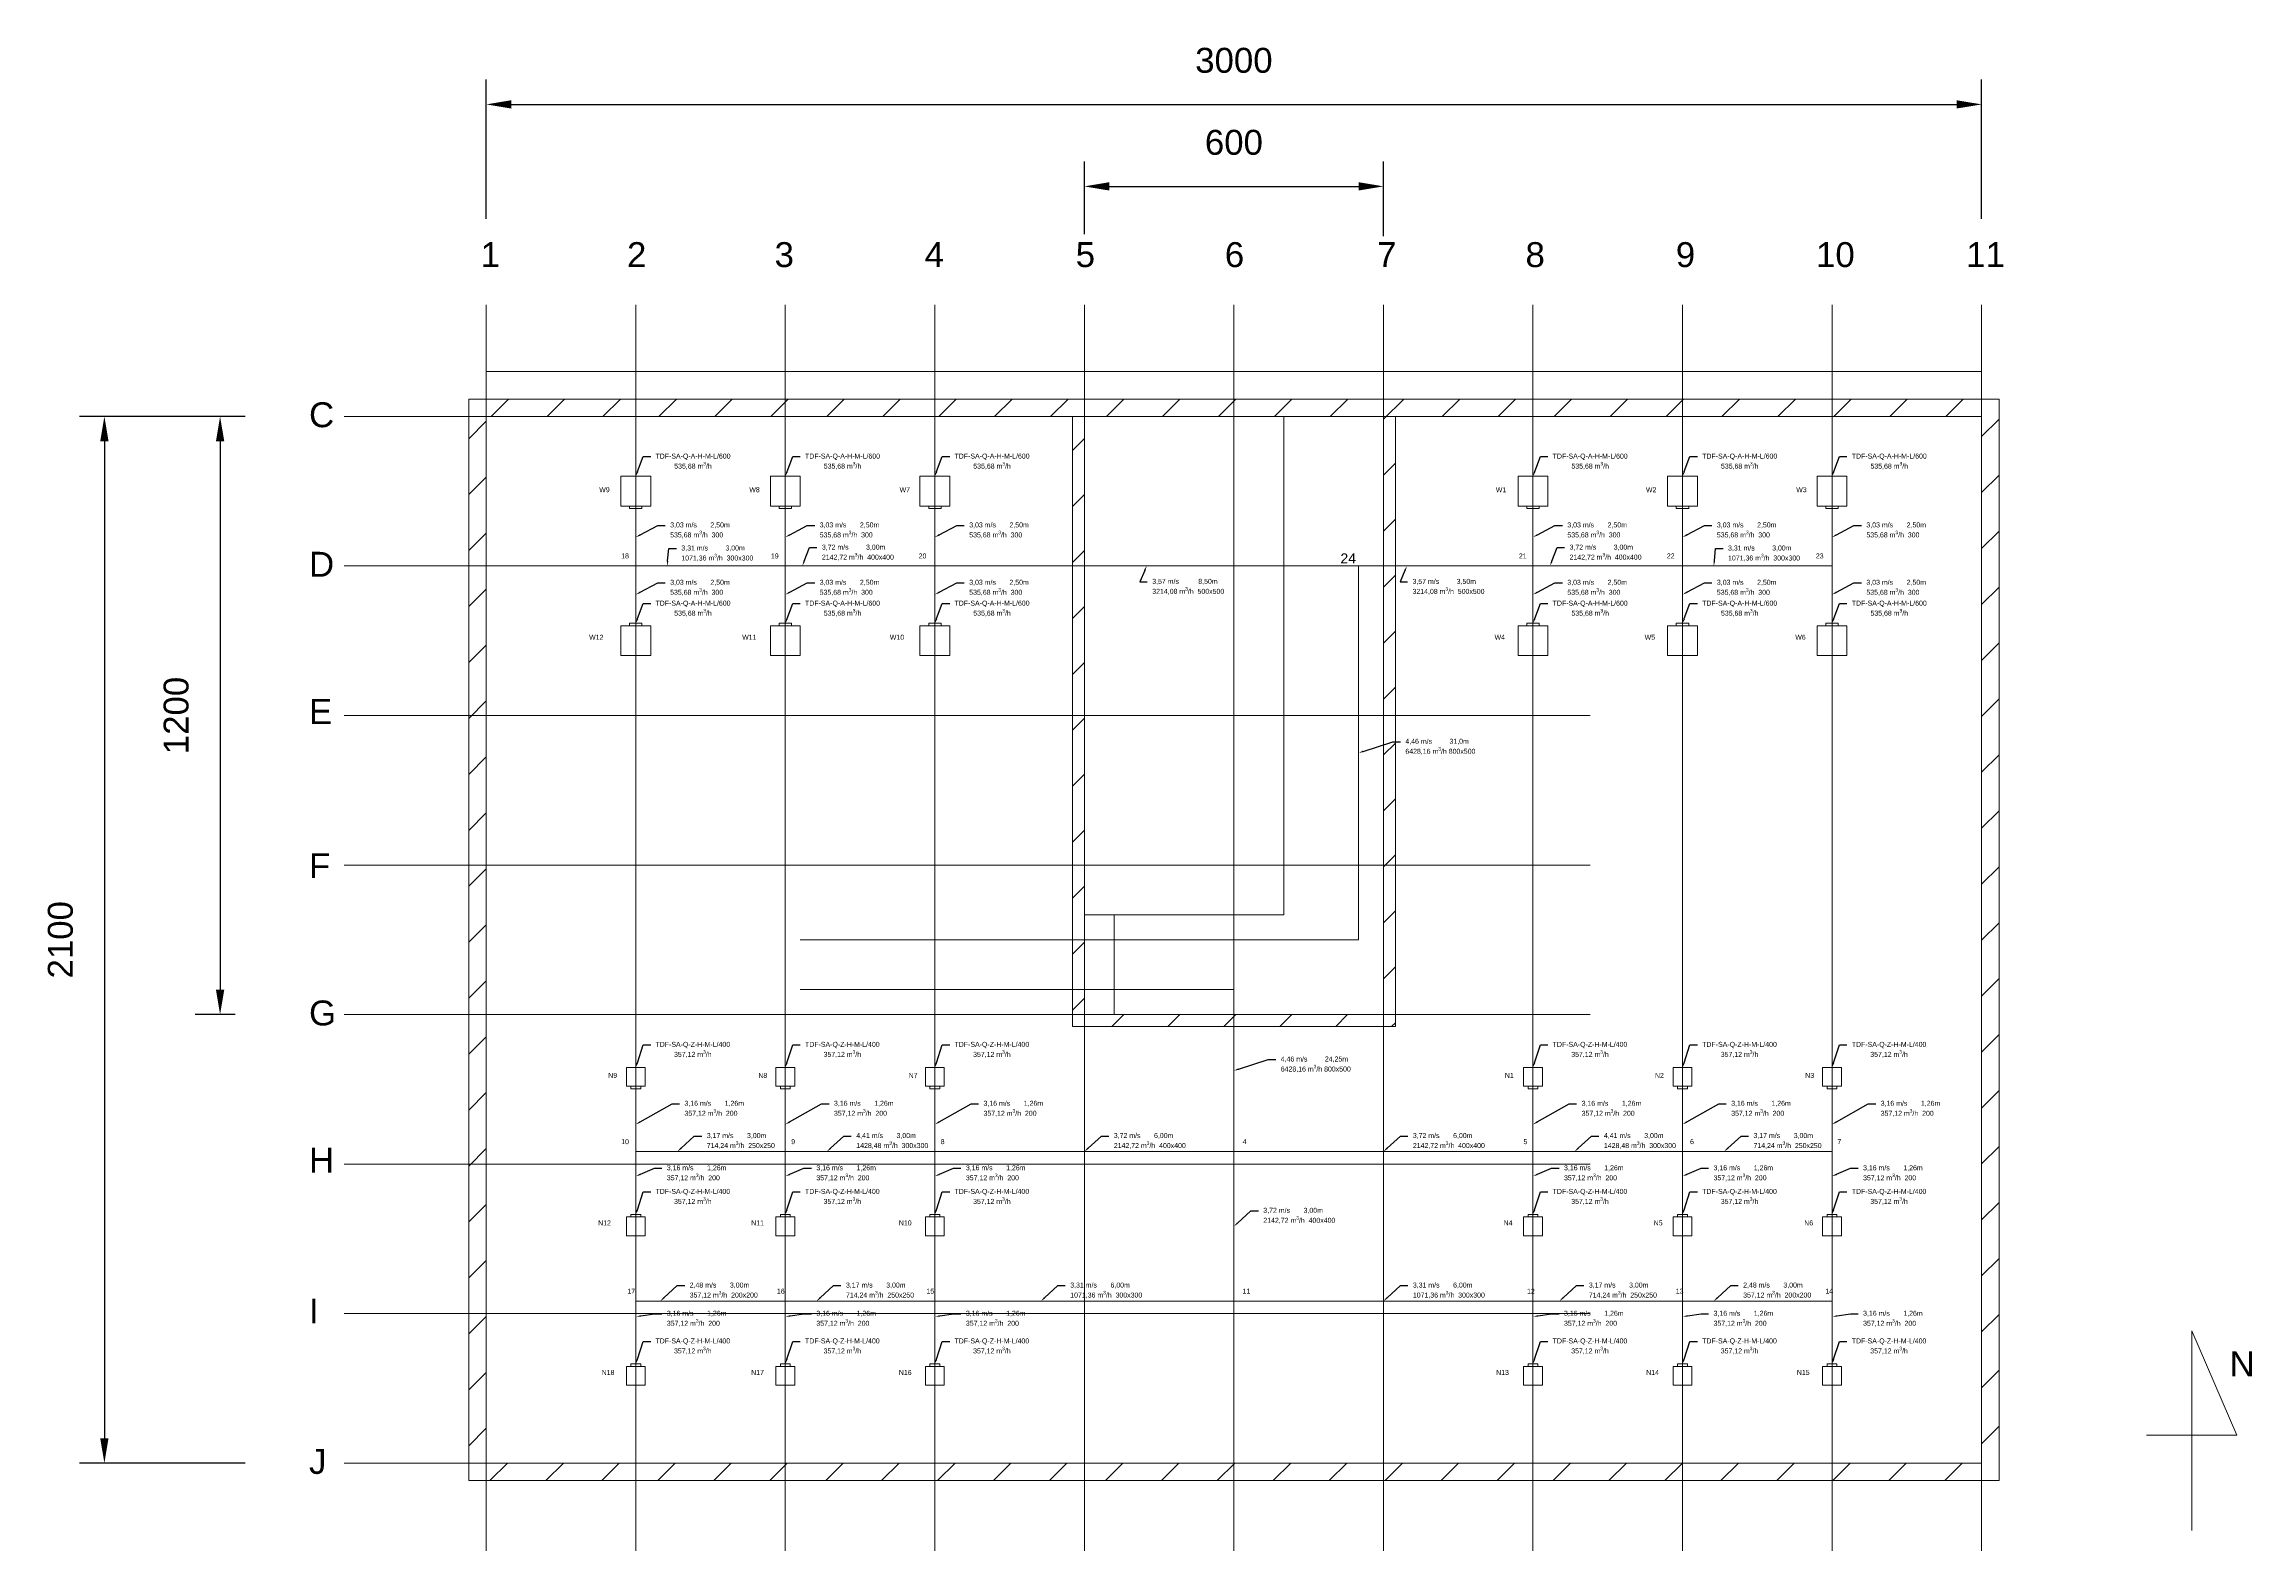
# Model space of a CAD drawing. Header units: millimetres. Extents: x 59762 to 60194, y -87842 to -87548.
# Drawn here: x 59816.6 to 59860.89, y -87729.94 to -87699.71 of the extents above; entities that cross this region are included whole.
import ezdxf
from ezdxf import colors
from ezdxf.entities.mleader import LeaderData, LeaderLine
from ezdxf.math import Vec2, Vec3

# ---------------------------------------------------------------- set-up
doc = ezdxf.new("R2010")
doc.units = ezdxf.units.MM
doc.linetypes.add('JIS_02_1.2', pattern=[2.5, 1.25, -1.25])
for name, color, linetype, lineweight in [('instalacja nawiewna', 150, 'Continuous', 20), ('nawi. aksona', 150, 'Continuous', 20), ('Nawiew opis', 150, 'Continuous', 20), ('opisy', 7, 'Continuous', 13), ('wymiary', 7, 'Continuous', 13), ('wyw opis', 30, 'Continuous', 20), ('wywie. aksona', 30, 'Continuous', 20), ('wywiewniki', 30, 'Continuous', 20)]:
    doc.layers.add(name, color=color, linetype=linetype, lineweight=lineweight)
doc.layers.add('osie', color=7, linetype='JIS_02_1.2', lineweight=5, transparency=0.7)
doc.layers.add('podkład', color=7, linetype='Continuous', lineweight=13, transparency=0.7)
doc.styles.get("Standard").update_dxf_attribs({"font": 'arial.ttf', "height": 0.02})
doc.styles.add('styl1', font='arial.ttf', dxfattribs={"height": 0.08})
doc.dimstyles.new('wentylacja', dxfattribs={"dimscale": 0, "dimtxt": 0.5, "dimasz": 0.5, "dimexe": 0.5, "dimexo": 0.2, "dimtad": 1, "dimlfac": 100, "dimtxsty": 'styl1', "dimcen": 2.5, "dimadec": 0, "dimazin": 0, "dimtfac": 1, "dimtmove": 0, "dimatfit": 3, "dimfxl": 1, "dimarcsym": 0})

# ---------------------------------------------------------------- blocks, each defined once
blk = doc.blocks.new('*D12')
at = {"layer": 'Defpoints', "color": 0, "transparency": 16777216}
for p in [(59843.471, -87702.561), (59837.471, -87704.937), (59843.471, -87704.937)]:
    blk.add_point(p, dxfattribs=at)
at = {"layer": 'wymiary', "color": 0, "lineweight": -2, "transparency": 16777216}
for p, q in [((59837.471, -87703.519), (59837.471, -87702.061)), ((59843.471, -87703.561), (59843.471, -87702.061)), ((59837.971, -87702.561), (59842.971, -87702.561))]:
    blk.add_line(p, q, dxfattribs=at)
at = {"layer": 'wymiary', "color": 0, "transparency": 16777216}
for points in [[(59837.971, -87702.477), (59837.971, -87702.644), (59837.471, -87702.561)], [(59842.971, -87702.477), (59842.971, -87702.644), (59843.471, -87702.561)]]:
    blk.add_solid(points, dxfattribs=at)
at = {"layer": 'wymiary', "color": 0, "transparency": 16777216, "insert": (59840.471, -87701.68), "char_height": 0.5, "attachment_point": 5, "style": 'styl1'}
blk.add_mtext('600', dxfattribs=at)
blk = doc.blocks.new('*D13')
at = {"layer": 'Defpoints', "color": 0, "transparency": 16777216}
for p in [(59855.471, -87700.916), (59825.471, -87704.937), (59855.471, -87705.199)]:
    blk.add_point(p, dxfattribs=at)
at = {"layer": 'wymiary', "color": 0, "lineweight": -2, "transparency": 16777216}
for p, q in [((59825.471, -87703.209), (59825.471, -87700.416)), ((59855.471, -87703.209), (59855.471, -87700.416)), ((59825.971, -87700.916), (59854.971, -87700.916))]:
    blk.add_line(p, q, dxfattribs=at)
at = {"layer": 'wymiary', "color": 0, "transparency": 16777216}
for points in [[(59825.971, -87700.833), (59825.971, -87700.999), (59825.471, -87700.916)], [(59854.971, -87700.833), (59854.971, -87700.999), (59855.471, -87700.916)]]:
    blk.add_solid(points, dxfattribs=at)
at = {"layer": 'wymiary', "color": 0, "transparency": 16777216, "insert": (59840.471, -87700.035), "char_height": 0.5, "attachment_point": 5, "style": 'styl1'}
blk.add_mtext('3000', dxfattribs=at)
blk = doc.blocks.new('*D14')
at = {"layer": 'Defpoints', "color": 0, "transparency": 16777216}
for p in [(59822.621, -87707.177), (59817.81, -87728.177), (59822.621, -87728.177)]:
    blk.add_point(p, dxfattribs=at)
at = {"layer": 'wymiary', "color": 0, "lineweight": -2, "transparency": 16777216}
for p, q in [((59820.631, -87707.177), (59817.31, -87707.177)), ((59817.81, -87707.677), (59817.81, -87727.677)), ((59820.631, -87728.177), (59817.31, -87728.177))]:
    blk.add_line(p, q, dxfattribs=at)
at = {"layer": 'wymiary', "color": 0, "transparency": 16777216}
for points in [[(59817.726, -87707.677), (59817.893, -87707.677), (59817.81, -87707.177)], [(59817.726, -87727.677), (59817.893, -87727.677), (59817.81, -87728.177)]]:
    blk.add_solid(points, dxfattribs=at)
at = {"layer": 'wymiary', "color": 0, "transparency": 16777216, "insert": (59816.929, -87717.677), "char_height": 0.5, "attachment_point": 5, "rotation": 90, "style": 'styl1'}
blk.add_mtext('2100', dxfattribs=at)
blk = doc.blocks.new('*D15')
at = {"layer": 'Defpoints', "color": 0, "transparency": 16777216}
for p in [(59820.76, -87707.177), (59820.131, -87719.177), (59820.631, -87719.177)]:
    blk.add_point(p, dxfattribs=at)
at = {"layer": 'wymiary', "color": 0, "lineweight": -2, "transparency": 16777216}
for p, q in [((59820.56, -87707.177), (59819.631, -87707.177)), ((59820.131, -87707.677), (59820.131, -87718.677)), ((59820.431, -87719.177), (59819.631, -87719.177))]:
    blk.add_line(p, q, dxfattribs=at)
at = {"layer": 'wymiary', "color": 0, "transparency": 16777216}
for points in [[(59820.048, -87707.677), (59820.215, -87707.677), (59820.131, -87707.177)], [(59820.048, -87718.677), (59820.215, -87718.677), (59820.131, -87719.177)]]:
    blk.add_solid(points, dxfattribs=at)
at = {"layer": 'wymiary', "color": 0, "transparency": 16777216, "insert": (59819.251, -87713.177), "char_height": 0.5, "attachment_point": 5, "rotation": 90, "style": 'styl1'}
blk.add_mtext('1200', dxfattribs=at)

msp = doc.modelspace()

# ---------------------------------------------------------------- hatches: boundary and pattern name
at = {"layer": 'podkład'}
h = msp.add_hatch(dxfattribs=at)
h.set_pattern_fill('ANSI31', color=256, scale=0.25)
h.set_pattern_definition([(45, (56867.9775, -93721.4216), (-0.56126601, 0.56126601), [])])
h.paths.add_polyline_path([(59825.121205, -87728.526935), (59855.821205, -87728.526935), (59855.821205, -87706.826935), (59825.121205, -87706.826935)])
h.paths.add_polyline_path([(59825.471205, -87707.176935), (59837.231205, -87707.176935), (59837.231205, -87719.416935), (59843.711205, -87719.416935), (59843.711205, -87707.176935), (59855.471205, -87707.176935), (59855.471205, -87728.176935), (59825.471205, -87728.176935)], flags=16)
h.paths.add_polyline_path([(59837.471205, -87707.176935), (59843.471205, -87707.176935), (59843.471205, -87719.176935), (59837.471205, -87719.176935)], flags=16)

# ---------------------------------------------------------------- linework, layer by layer
at = {"layer": 'instalacja nawiewna', "ltscale": 20}
for p, q in [((59840.471205, -87718.676935), (59838.071205, -87718.676935)), ((59840.471205, -87721.926935), (59840.471205, -87718.676935)), ((59828.372205, -87720.665935), (59828.372205, -87720.615935)), ((59828.570205, -87720.665935), (59828.372205, -87720.665935)), ((59828.471205, -87721.926935), (59828.471205, -87720.665935)), ((59828.570205, -87720.615935), (59828.570205, -87720.665935)), ((59831.372205, -87720.665935), (59831.372205, -87720.615935)), ((59831.570205, -87720.665935), (59831.372205, -87720.665935)), ((59831.471205, -87721.926935), (59831.471205, -87720.665935)), ((59831.570205, -87720.615935), (59831.570205, -87720.665935)), ((59834.372205, -87720.665935), (59834.372205, -87720.615935)), ((59834.570205, -87720.665935), (59834.372205, -87720.665935)), ((59834.471205, -87721.926935), (59834.471205, -87720.665935)), ((59834.570205, -87720.615935), (59834.570205, -87720.665935)), ((59846.372205, -87720.665935), (59846.372205, -87720.615935)), ((59846.570205, -87720.665935), (59846.372205, -87720.665935)), ((59846.471205, -87721.926935), (59846.471205, -87720.665935)), ((59846.570205, -87720.615935), (59846.570205, -87720.665935)), ((59849.372205, -87720.665935), (59849.372205, -87720.615935)), ((59849.570205, -87720.665935), (59849.372205, -87720.665935)), ((59849.471205, -87721.926935), (59849.471205, -87720.665935)), ((59849.570205, -87720.615935), (59849.570205, -87720.665935)), ((59852.372205, -87720.665935), (59852.372205, -87720.615935)), ((59852.570205, -87720.665935), (59852.372205, -87720.665935)), ((59852.471205, -87721.926935), (59852.471205, -87720.665935)), ((59852.570205, -87720.615935), (59852.570205, -87720.665935)), ((59828.471205, -87723.187935), (59828.471205, -87721.926935)), ((59831.471205, -87721.926935), (59828.471205, -87721.926935)), ((59831.471205, -87723.187935), (59831.471205, -87721.926935)), ((59834.471205, -87721.926935), (59831.471205, -87721.926935)), ((59834.471205, -87723.187935), (59834.471205, -87721.926935)), ((59834.471205, -87721.926935), (59840.471205, -87721.926935)), ((59846.471205, -87721.926935), (59840.471205, -87721.926935)), ((59840.471205, -87724.926935), (59840.471205, -87721.926935)), ((59849.471205, -87721.926935), (59846.471205, -87721.926935)), ((59846.471205, -87723.187935), (59846.471205, -87721.926935)), ((59852.471205, -87721.926935), (59849.471205, -87721.926935)), ((59849.471205, -87723.187935), (59849.471205, -87721.926935)), ((59852.471205, -87723.187935), (59852.471205, -87721.926935)), ((59828.570205, -87723.187935), (59828.372205, -87723.187935)), ((59828.372205, -87723.187935), (59828.372205, -87723.237935)), ((59828.570205, -87723.237935), (59828.570205, -87723.187935)), ((59831.570205, -87723.187935), (59831.372205, -87723.187935)), ((59831.372205, -87723.187935), (59831.372205, -87723.237935)), ((59831.570205, -87723.237935), (59831.570205, -87723.187935)), ((59834.570205, -87723.187935), (59834.372205, -87723.187935)), ((59834.372205, -87723.187935), (59834.372205, -87723.237935)), ((59834.570205, -87723.237935), (59834.570205, -87723.187935)), ((59846.570205, -87723.187935), (59846.372205, -87723.187935)), ((59846.372205, -87723.187935), (59846.372205, -87723.237935)), ((59846.570205, -87723.237935), (59846.570205, -87723.187935)), ((59849.570205, -87723.187935), (59849.372205, -87723.187935)), ((59849.372205, -87723.187935), (59849.372205, -87723.237935)), ((59849.570205, -87723.237935), (59849.570205, -87723.187935)), ((59852.570205, -87723.187935), (59852.372205, -87723.187935)), ((59852.372205, -87723.187935), (59852.372205, -87723.237935)), ((59852.570205, -87723.237935), (59852.570205, -87723.187935)), ((59828.471205, -87726.187935), (59828.471205, -87724.926935)), ((59831.471205, -87724.926935), (59828.471205, -87724.926935)), ((59831.471205, -87726.187935), (59831.471205, -87724.926935)), ((59834.471205, -87724.926935), (59831.471205, -87724.926935)), ((59834.471205, -87724.926935), (59840.471205, -87724.926935)), ((59834.471205, -87726.187935), (59834.471205, -87724.926935)), ((59840.471205, -87724.926935), (59846.471205, -87724.926935)), ((59849.471205, -87724.926935), (59846.471205, -87724.926935)), ((59846.471205, -87726.187935), (59846.471205, -87724.926935)), ((59852.471205, -87724.926935), (59849.471205, -87724.926935)), ((59849.471205, -87726.187935), (59849.471205, -87724.926935)), ((59852.471205, -87726.187935), (59852.471205, -87724.926935)), ((59828.570205, -87726.187935), (59828.372205, -87726.187935)), ((59828.372205, -87726.187935), (59828.372205, -87726.237935)), ((59828.570205, -87726.237935), (59828.570205, -87726.187935)), ((59831.570205, -87726.187935), (59831.372205, -87726.187935)), ((59831.372205, -87726.187935), (59831.372205, -87726.237935)), ((59831.570205, -87726.237935), (59831.570205, -87726.187935)), ((59834.570205, -87726.187935), (59834.372205, -87726.187935)), ((59834.372205, -87726.187935), (59834.372205, -87726.237935)), ((59834.570205, -87726.237935), (59834.570205, -87726.187935)), ((59846.570205, -87726.187935), (59846.372205, -87726.187935)), ((59846.372205, -87726.187935), (59846.372205, -87726.237935)), ((59846.570205, -87726.237935), (59846.570205, -87726.187935)), ((59849.570205, -87726.187935), (59849.372205, -87726.187935)), ((59849.372205, -87726.187935), (59849.372205, -87726.237935)), ((59849.570205, -87726.237935), (59849.570205, -87726.187935)), ((59852.570205, -87726.187935), (59852.372205, -87726.187935)), ((59852.372205, -87726.187935), (59852.372205, -87726.237935)), ((59852.570205, -87726.237935), (59852.570205, -87726.187935))]:
    msp.add_line(p, q, dxfattribs=at)
for points in [[(59828.282205, -87720.237935), (59828.660205, -87720.237935), (59828.660205, -87720.615935), (59828.282205, -87720.615935)], [(59831.282205, -87720.237935), (59831.660205, -87720.237935), (59831.660205, -87720.615935), (59831.282205, -87720.615935)], [(59834.282205, -87720.237935), (59834.660205, -87720.237935), (59834.660205, -87720.615935), (59834.282205, -87720.615935)], [(59846.282205, -87720.237935), (59846.660205, -87720.237935), (59846.660205, -87720.615935), (59846.282205, -87720.615935)], [(59849.282205, -87720.237935), (59849.660205, -87720.237935), (59849.660205, -87720.615935), (59849.282205, -87720.615935)], [(59852.282205, -87720.237935), (59852.660205, -87720.237935), (59852.660205, -87720.615935), (59852.282205, -87720.615935)], [(59828.282205, -87723.237935), (59828.660205, -87723.237935), (59828.660205, -87723.615935), (59828.282205, -87723.615935)], [(59831.282205, -87723.237935), (59831.660205, -87723.237935), (59831.660205, -87723.615935), (59831.282205, -87723.615935)], [(59834.282205, -87723.237935), (59834.660205, -87723.237935), (59834.660205, -87723.615935), (59834.282205, -87723.615935)], [(59846.282205, -87723.237935), (59846.660205, -87723.237935), (59846.660205, -87723.615935), (59846.282205, -87723.615935)], [(59849.282205, -87723.237935), (59849.660205, -87723.237935), (59849.660205, -87723.615935), (59849.282205, -87723.615935)], [(59852.282205, -87723.237935), (59852.660205, -87723.237935), (59852.660205, -87723.615935), (59852.282205, -87723.615935)], [(59828.282205, -87726.237935), (59828.660205, -87726.237935), (59828.660205, -87726.615935), (59828.282205, -87726.615935)], [(59831.282205, -87726.237935), (59831.660205, -87726.237935), (59831.660205, -87726.615935), (59831.282205, -87726.615935)], [(59834.282205, -87726.237935), (59834.660205, -87726.237935), (59834.660205, -87726.615935), (59834.282205, -87726.615935)], [(59846.282205, -87726.237935), (59846.660205, -87726.237935), (59846.660205, -87726.615935), (59846.282205, -87726.615935)], [(59849.282205, -87726.237935), (59849.660205, -87726.237935), (59849.660205, -87726.615935), (59849.282205, -87726.615935)], [(59852.282205, -87726.237935), (59852.660205, -87726.237935), (59852.660205, -87726.615935), (59852.282205, -87726.615935)]]:
    msp.add_lwpolyline(points, close=True, dxfattribs=at)
at = {"layer": 'nawi. aksona', "ltscale": 20}
msp.add_line((59838.071205, -87718.676935), (59831.771205, -87718.676935), dxfattribs=at)
at = {"layer": 'osie', "ltscale": 20}
for p, q in [((59825.471205, -87729.936935), (59825.471205, -87704.936935)), ((59825.471205, -87729.936935), (59825.471205, -87704.936935)), ((59828.471205, -87729.936935), (59828.471205, -87704.936935)), ((59831.471205, -87729.936935), (59831.471205, -87704.936935)), ((59834.471205, -87729.936935), (59834.471205, -87704.936935)), ((59837.471205, -87729.936935), (59837.471205, -87704.936935)), ((59840.471205, -87729.936935), (59840.471205, -87704.936935)), ((59843.471205, -87729.936935), (59843.471205, -87704.936935)), ((59843.471205, -87729.936935), (59843.471205, -87704.936935)), ((59846.471205, -87729.936935), (59846.471205, -87704.936935)), ((59849.471205, -87729.936935), (59849.471205, -87704.936935)), ((59852.471205, -87729.936935), (59852.471205, -87704.936935)), ((59855.471205, -87729.936935), (59855.471205, -87704.936935)), ((59855.471205, -87729.936935), (59855.471205, -87704.936935)), ((59822.621205, -87707.176935), (59857.621205, -87707.176935)), ((59822.621205, -87707.176935), (59857.621205, -87707.176935)), ((59822.621205, -87707.176935), (59857.621205, -87707.176935)), ((59822.621205, -87710.176935), (59857.621205, -87710.176935)), ((59822.621205, -87713.176935), (59857.621205, -87713.176935)), ((59822.621205, -87716.176935), (59857.621205, -87716.176935)), ((59822.621205, -87719.176935), (59857.621205, -87719.176935)), ((59822.621205, -87722.176935), (59857.621205, -87722.176935)), ((59822.621205, -87725.176935), (59857.621205, -87725.176935)), ((59822.621205, -87728.176935), (59857.621205, -87728.176935)), ((59822.621205, -87728.176935), (59857.621205, -87728.176935))]:
    msp.add_line(p, q, dxfattribs=at)
at = {"layer": 'podkład'}
for p, q in [((59837.231205, -87719.416935), (59837.231205, -87707.176935)), ((59837.471205, -87719.176935), (59837.471205, -87707.176935)), ((59843.471205, -87719.176935), (59843.471205, -87707.176935)), ((59843.711205, -87719.416935), (59843.711205, -87707.176935)), ((59837.471205, -87719.176935), (59843.471205, -87719.176935)), ((59837.231205, -87719.416935), (59843.711205, -87719.416935))]:
    msp.add_line(p, q, dxfattribs=at)
at = {"layer": 'podkład', "ltscale": 20}
for p, q in [((59841.471205, -87717.176935), (59841.471205, -87707.176935)), ((59841.471205, -87717.176935), (59837.471205, -87717.176935)), ((59838.071205, -87717.176935), (59838.071205, -87719.176935)), ((59859.692612, -87729.525561), (59859.692612, -87725.525561)), ((59859.692612, -87725.525561), (59860.59339, -87727.612794)), ((59860.59339, -87727.612794), (59858.777029, -87727.612794))]:
    msp.add_line(p, q, dxfattribs=at)
at = {"layer": 'podkład'}
for points in [[(59825.471205, -87706.276935), (59855.471205, -87706.276935), (59855.471205, -87706.826935), (59825.471205, -87706.826935)], [(59825.121205, -87706.826935), (59855.821205, -87706.826935), (59855.821205, -87728.526935), (59825.121205, -87728.526935)]]:
    msp.add_lwpolyline(points, close=True, dxfattribs=at)
for points in [[(59825.471205, -87707.176935), (59837.231205, -87707.176935)], [(59843.711205, -87707.176935), (59855.471205, -87707.176935), (59855.471205, -87728.176935), (59825.471205, -87728.176935), (59825.471205, -87707.176935)], [(59837.471205, -87707.176935), (59843.471205, -87707.176935)]]:
    msp.add_lwpolyline(points, dxfattribs=at)
at = {"layer": 'wywie. aksona', "ltscale": 20}
msp.add_line((59838.071205, -87717.676935), (59831.771205, -87717.676935), dxfattribs=at)
at = {"layer": 'wywiewniki', "ltscale": 20}
for p, q in [((59828.172205, -87708.974935), (59828.172205, -87708.376935)), ((59828.172205, -87708.376935), (59828.770205, -87708.376935)), ((59828.770205, -87708.376935), (59828.770205, -87708.974935)), ((59831.172205, -87708.974935), (59831.172205, -87708.376935)), ((59831.172205, -87708.376935), (59831.770205, -87708.376935)), ((59831.770205, -87708.376935), (59831.770205, -87708.974935)), ((59834.172205, -87708.974935), (59834.172205, -87708.376935)), ((59834.172205, -87708.376935), (59834.770205, -87708.376935)), ((59834.770205, -87708.376935), (59834.770205, -87708.974935)), ((59846.172205, -87708.974935), (59846.172205, -87708.376935)), ((59846.172205, -87708.376935), (59846.770205, -87708.376935)), ((59846.770205, -87708.376935), (59846.770205, -87708.974935)), ((59849.172205, -87708.974935), (59849.172205, -87708.376935)), ((59849.172205, -87708.376935), (59849.770205, -87708.376935)), ((59849.770205, -87708.376935), (59849.770205, -87708.974935)), ((59852.172205, -87708.974935), (59852.172205, -87708.376935)), ((59852.172205, -87708.376935), (59852.770205, -87708.376935)), ((59852.770205, -87708.376935), (59852.770205, -87708.974935)), ((59828.770205, -87708.974935), (59828.172205, -87708.974935)), ((59828.347205, -87708.974935), (59828.347205, -87709.024935)), ((59828.347205, -87709.024935), (59828.595205, -87709.024935)), ((59828.471205, -87710.175935), (59828.471205, -87709.024935)), ((59828.595205, -87709.024935), (59828.595205, -87708.974935)), ((59831.770205, -87708.974935), (59831.172205, -87708.974935)), ((59831.347205, -87708.974935), (59831.347205, -87709.024935)), ((59831.347205, -87709.024935), (59831.595205, -87709.024935)), ((59831.471205, -87710.175935), (59831.471205, -87709.024935)), ((59831.595205, -87709.024935), (59831.595205, -87708.974935)), ((59834.770205, -87708.974935), (59834.172205, -87708.974935)), ((59834.347205, -87708.974935), (59834.347205, -87709.024935)), ((59834.347205, -87709.024935), (59834.595205, -87709.024935)), ((59834.471205, -87710.175935), (59834.471205, -87709.024935)), ((59834.595205, -87709.024935), (59834.595205, -87708.974935)), ((59846.770205, -87708.974935), (59846.172205, -87708.974935)), ((59846.347205, -87708.974935), (59846.347205, -87709.024935)), ((59846.347205, -87709.024935), (59846.595205, -87709.024935)), ((59846.471205, -87710.175935), (59846.471205, -87709.024935)), ((59846.595205, -87709.024935), (59846.595205, -87708.974935)), ((59849.770205, -87708.974935), (59849.172205, -87708.974935)), ((59849.347205, -87708.974935), (59849.347205, -87709.024935)), ((59849.347205, -87709.024935), (59849.595205, -87709.024935)), ((59849.471205, -87710.175935), (59849.471205, -87709.024935)), ((59849.595205, -87709.024935), (59849.595205, -87708.974935)), ((59852.770205, -87708.974935), (59852.172205, -87708.974935)), ((59852.347205, -87708.974935), (59852.347205, -87709.024935)), ((59852.347205, -87709.024935), (59852.595205, -87709.024935)), ((59852.471205, -87710.175935), (59852.471205, -87709.024935)), ((59852.595205, -87709.024935), (59852.595205, -87708.974935)), ((59828.471205, -87711.326935), (59828.471205, -87710.175935)), ((59828.471205, -87710.175935), (59831.471205, -87710.175935)), ((59831.471205, -87711.326935), (59831.471205, -87710.175935)), ((59831.471205, -87710.175935), (59834.471205, -87710.175935)), ((59834.471205, -87711.326935), (59834.471205, -87710.175935)), ((59834.471205, -87710.175935), (59842.971205, -87710.175935)), ((59842.971205, -87710.175935), (59846.471205, -87710.175935)), ((59842.971205, -87717.676935), (59842.971205, -87710.176935)), ((59846.471205, -87711.326935), (59846.471205, -87710.175935)), ((59846.471205, -87710.175935), (59849.471205, -87710.175935)), ((59849.471205, -87711.326935), (59849.471205, -87710.175935)), ((59849.471205, -87710.175935), (59852.471205, -87710.175935)), ((59852.471205, -87711.326935), (59852.471205, -87710.175935)), ((59828.172205, -87711.974935), (59828.172205, -87711.376935)), ((59828.172205, -87711.376935), (59828.770205, -87711.376935)), ((59828.347205, -87711.376935), (59828.347205, -87711.326935)), ((59828.347205, -87711.326935), (59828.595205, -87711.326935)), ((59828.595205, -87711.326935), (59828.595205, -87711.376935)), ((59828.770205, -87711.376935), (59828.770205, -87711.974935)), ((59831.172205, -87711.974935), (59831.172205, -87711.376935)), ((59831.172205, -87711.376935), (59831.770205, -87711.376935)), ((59831.347205, -87711.376935), (59831.347205, -87711.326935)), ((59831.347205, -87711.326935), (59831.595205, -87711.326935)), ((59831.595205, -87711.326935), (59831.595205, -87711.376935)), ((59831.770205, -87711.376935), (59831.770205, -87711.974935)), ((59834.172205, -87711.974935), (59834.172205, -87711.376935)), ((59834.172205, -87711.376935), (59834.770205, -87711.376935)), ((59834.347205, -87711.376935), (59834.347205, -87711.326935)), ((59834.347205, -87711.326935), (59834.595205, -87711.326935)), ((59834.595205, -87711.326935), (59834.595205, -87711.376935)), ((59834.770205, -87711.376935), (59834.770205, -87711.974935)), ((59846.172205, -87711.974935), (59846.172205, -87711.376935)), ((59846.172205, -87711.376935), (59846.770205, -87711.376935)), ((59846.347205, -87711.376935), (59846.347205, -87711.326935)), ((59846.347205, -87711.326935), (59846.595205, -87711.326935)), ((59846.595205, -87711.326935), (59846.595205, -87711.376935)), ((59846.770205, -87711.376935), (59846.770205, -87711.974935)), ((59849.172205, -87711.974935), (59849.172205, -87711.376935)), ((59849.172205, -87711.376935), (59849.770205, -87711.376935)), ((59849.347205, -87711.376935), (59849.347205, -87711.326935)), ((59849.347205, -87711.326935), (59849.595205, -87711.326935)), ((59849.595205, -87711.326935), (59849.595205, -87711.376935)), ((59849.770205, -87711.376935), (59849.770205, -87711.974935)), ((59852.172205, -87711.974935), (59852.172205, -87711.376935)), ((59852.172205, -87711.376935), (59852.770205, -87711.376935)), ((59852.347205, -87711.376935), (59852.347205, -87711.326935)), ((59852.347205, -87711.326935), (59852.595205, -87711.326935)), ((59852.595205, -87711.326935), (59852.595205, -87711.376935)), ((59852.770205, -87711.376935), (59852.770205, -87711.974935)), ((59828.770205, -87711.974935), (59828.172205, -87711.974935)), ((59831.770205, -87711.974935), (59831.172205, -87711.974935)), ((59834.770205, -87711.974935), (59834.172205, -87711.974935)), ((59846.770205, -87711.974935), (59846.172205, -87711.974935)), ((59849.770205, -87711.974935), (59849.172205, -87711.974935)), ((59852.770205, -87711.974935), (59852.172205, -87711.974935)), ((59838.071205, -87717.676935), (59842.971205, -87717.676935))]:
    msp.add_line(p, q, dxfattribs=at)

# ---------------------------------------------------------------- texts
at = {"layer": 'instalacja nawiewna', "ltscale": 20, "insert": (59828.178337, -87721.676935), "char_height": 0.1, "attachment_point": 1, "style": 'styl1'}
msp.add_mtext_dynamic_manual_height_columns('10', width=0.2, gutter_width=1, heights=[0], dxfattribs=at)
at = {"layer": 'Nawiew opis', "ltscale": 20, "char_height": 0.1, "attachment_point": 1, "style": 'styl1'}
for s, insert in [('N9', (59827.918584, -87720.348181)), ('N8', (59830.930316, -87720.348181)), ('N7', (59833.945217, -87720.348181)), ('N1', (59845.907291, -87720.348181)), ('N2', (59848.919023, -87720.348181)), ('N3', (59851.933924, -87720.348181)), ('9', (59831.589089, -87721.676935)), ('8', (59834.589089, -87721.676935)), ('4', (59840.645597, -87721.676935)), ('5', (59846.280542, -87721.676935)), ('6', (59849.62273, -87721.676935)), ('7', (59852.577796, -87721.676935)), ('N12', (59827.715827, -87723.307571)), ('N11', (59830.786736, -87723.307571)), ('N10', (59833.748797, -87723.307571)), ('N4', (59845.881776, -87723.307571)), ('N5', (59848.893015, -87723.307571)), ('N6', (59851.914747, -87723.307571)), ('17', (59828.302461, -87724.676935)), ('16', (59831.302461, -87724.676935)), ('15', (59834.302461, -87724.676935)), ('11', (59840.645597, -87724.676935)), ('12', (59846.353094, -87724.676935)), ('13', (59849.336102, -87724.676935)), ('14', (59852.336102, -87724.676935)), ('N18', (59827.786736, -87726.307571)), ('N17', (59830.786736, -87726.307571)), ('N16', (59833.748797, -87726.307571)), ('N13', (59845.732147, -87726.307571)), ('N14', (59848.743385, -87726.307571)), ('N15', (59851.765117, -87726.307571))]:
    msp.add_mtext_dynamic_manual_height_columns(s, width=0.2, gutter_width=1, heights=[0], dxfattribs=dict(at, insert=insert))
at = {"layer": 'opisy', "char_height": 0.5, "attachment_point": 1}
for s, insert in [('1 ', (59825.358878, -87703.680182)), ('2 ', (59828.29533, -87703.680182)), ('3 ', (59831.255286, -87703.680182)), ('4 ', (59834.266029, -87703.680182)), ('5 ', (59837.296709, -87703.680182)), ('6 ', (59840.289019, -87703.680182)), ('7 ', (59843.344628, -87703.680182)), ('8 ', (59846.321039, -87703.680182)), ('9 ', (59849.336874, -87703.680182)), ('10 ', (59852.15003, -87703.680182)), ('11 ', (59855.16217, -87703.680182)), ('C ', (59821.915283, -87706.892805)), ('D ', (59821.915283, -87709.892805)), ('E ', (59821.915283, -87712.846986)), ('F ', (59821.915283, -87715.940412)), ('G ', (59821.915283, -87718.895089)), ('H ', (59821.915283, -87721.846014)), ('I ', (59821.915283, -87724.875099)), ('J ', (59821.915283, -87727.892805))]:
    msp.add_mtext_dynamic_manual_height_columns(s, width=0.9375, gutter_width=4.6875, heights=[0], dxfattribs=dict(at, insert=insert))
at = {"layer": 'podkład', "ltscale": 20, "insert": (59860.446304, -87725.933368), "char_height": 0.5, "attachment_point": 1}
msp.add_mtext_dynamic_manual_height_columns('N', width=3.47595079, gutter_width=2.5, heights=[0], dxfattribs=at)
at = {"layer": 'wyw opis', "ltscale": 20, "attachment_point": 1, "style": 'styl1'}
for s, insert, char_height in [('W9', (59827.73739, -87708.597181), 0.1), ('W8', (59830.749123, -87708.597181), 0.1), ('W7', (59833.764024, -87708.597181), 0.1), ('W1', (59845.726097, -87708.597181), 0.1), ('W2', (59848.73783, -87708.597181), 0.1), ('W3', (59851.752731, -87708.597181), 0.1), ('18', (59828.178337, -87709.925935), 0.1), ('19', (59831.181881, -87709.925935), 0.1), ('20', (59834.146493, -87709.925935), 0.1), ('24', (59842.608717, -87709.924935), 0.2), ('21', (59846.188757, -87709.926935), 0.1), ('22', (59849.157044, -87709.925935), 0.1), ('23', (59852.146435, -87709.925935), 0.1), ('W12', (59827.534633, -87711.556571), 0.1), ('W11', (59830.605542, -87711.556571), 0.1), ('W10', (59833.567604, -87711.556571), 0.1), ('W4', (59845.700583, -87711.556571), 0.1), ('W5', (59848.711821, -87711.556571), 0.1), ('W6', (59851.733554, -87711.556571), 0.1)]:
    msp.add_mtext_dynamic_manual_height_columns(s, width=0.2, gutter_width=1, heights=[0], dxfattribs=dict(at, insert=insert, char_height=char_height))

# ---------------------------------------------------------------- dimensions: what is measured, and where the dimension line sits
at = {"layer": 'wymiary'}
for base, p1, p2, picture, middle in [((59855.471205, -87700.915922), (59825.471205, -87704.936935), (59855.471205, -87705.198865), '*D13', (59840.471205, -87700.915922)), ((59843.471205, -87702.560686), (59837.471205, -87704.936935), (59843.471205, -87704.936935), '*D12', (59840.471205, -87702.560686))]:
    dim = msp.add_linear_dim(base=base, p1=p1, p2=p2, dimstyle='wentylacja', override={"dimscale": 1}, dxfattribs=at)
    dim.commit()
    dim.dimension.update_dxf_attribs({"geometry": picture, "text_midpoint": middle, "dimtype": 160})
for base, p1, p2, picture, middle in [((59817.809703, -87728.176935), (59822.621205, -87707.176935), (59822.621205, -87728.176935), '*D14', (59816.929417, -87717.676935)), ((59820.131229, -87719.176935), (59820.760419, -87707.176935), (59820.631229, -87719.176935), '*D15', (59819.250942, -87713.176935))]:
    dim = msp.add_linear_dim(base=base, p1=p1, p2=p2, angle=90, dimstyle='wentylacja', override={"dimscale": 1}, dxfattribs=at)
    dim.commit()
    dim.dimension.update_dxf_attribs({"geometry": picture, "text_midpoint": middle})

# ---------------------------------------------------------------- leaders
at = {"layer": 'Nawiew opis', "ltscale": 20}
ml = msp.add_multileader_mtext('Standard', dxfattribs=at)
ml.set_content('\\A1;TDF-SA-Q-Z-H-M-L/400\\P357,12 m{\\H0.7x;\\S3^ ;}/h', color=256, style='styl1')
ml.set_leader_properties()
ml.build(insert=Vec2(0, 0))
ml.multileader.update_dxf_attribs({"dogleg_length": 0.3, "arrow_head_size": 0.1})
ctx = ml.context
ctx.base_point, ctx.char_height, ctx.arrow_head_size, ctx.landing_gap_size, ctx.plane_origin = Vec3(59828.771205, -87719.784819), 0.1, 0.1, 0.1, Vec3(59828.720205, -87720.427935)
ctx.text_align_type = 1
notes = []
notes.append((ctx, [(0, (1, 1, 0), (59828.621205, -87719.784819), (1, 0), 0.15, [(0, [(59828.471205, -87720.237935)], 0, [])])]))
ctx.mtext.insert, ctx.mtext.alignment, ctx.mtext.flow_direction = Vec3(59829.615168, -87719.724928), 2, 5
ml = msp.add_multileader_mtext('Standard', dxfattribs=at)
ml.set_content('\\A1;TDF-SA-Q-Z-H-M-L/400\\P357,12 m{\\H0.7x;\\S3^ ;}/h', color=256, style='styl1')
ml.set_leader_properties()
ml.build(insert=Vec2(0, 0))
ml.multileader.update_dxf_attribs({"dogleg_length": 0.3, "arrow_head_size": 0.1})
ctx = ml.context
ctx.base_point, ctx.char_height, ctx.arrow_head_size, ctx.landing_gap_size, ctx.plane_origin = Vec3(59831.771205, -87719.784819), 0.1, 0.1, 0.1, Vec3(59831.720205, -87720.427935)
ctx.text_align_type = 1
notes.append((ctx, [(0, (1, 1, 0), (59831.621205, -87719.784819), (1, 0), 0.15, [(0, [(59831.471205, -87720.237935)], 0, [])])]))
ctx.mtext.insert, ctx.mtext.alignment, ctx.mtext.flow_direction = Vec3(59832.615168, -87719.724928), 2, 5
ml = msp.add_multileader_mtext('Standard', dxfattribs=at)
ml.set_content('\\A1;TDF-SA-Q-Z-H-M-L/400\\P357,12 m{\\H0.7x;\\S3^ ;}/h', color=256, style='styl1')
ml.set_leader_properties()
ml.build(insert=Vec2(0, 0))
ml.multileader.update_dxf_attribs({"dogleg_length": 0.3, "arrow_head_size": 0.1})
ctx = ml.context
ctx.base_point, ctx.char_height, ctx.arrow_head_size, ctx.landing_gap_size, ctx.plane_origin = Vec3(59834.771205, -87719.784819), 0.1, 0.1, 0.1, Vec3(59834.720205, -87720.427935)
ctx.text_align_type = 1
notes.append((ctx, [(0, (1, 1, 0), (59834.621205, -87719.784819), (1, 0), 0.15, [(0, [(59834.471205, -87720.237935)], 0, [])])]))
ctx.mtext.insert, ctx.mtext.alignment, ctx.mtext.flow_direction = Vec3(59835.615168, -87719.724928), 2, 5
ml = msp.add_multileader_mtext('Standard', dxfattribs=at)
ml.set_content('\\A1;TDF-SA-Q-Z-H-M-L/400\\P357,12 m{\\H0.7x;\\S3^ ;}/h', color=256, style='styl1')
ml.set_leader_properties()
ml.build(insert=Vec2(0, 0))
ml.multileader.update_dxf_attribs({"dogleg_length": 0.3, "arrow_head_size": 0.1})
ctx = ml.context
ctx.base_point, ctx.char_height, ctx.arrow_head_size, ctx.landing_gap_size, ctx.plane_origin = Vec3(59846.771205, -87719.784819), 0.1, 0.1, 0.1, Vec3(59846.720205, -87720.427935)
ctx.text_align_type = 1
notes.append((ctx, [(0, (1, 1, 0), (59846.621205, -87719.784819), (1, 0), 0.15, [(0, [(59846.471205, -87720.237935)], 0, [])])]))
ctx.mtext.insert, ctx.mtext.alignment, ctx.mtext.flow_direction = Vec3(59847.615168, -87719.724928), 2, 5
ml = msp.add_multileader_mtext('Standard', dxfattribs=at)
ml.set_content('\\A1;TDF-SA-Q-Z-H-M-L/400\\P357,12 m{\\H0.7x;\\S3^ ;}/h', color=256, style='styl1')
ml.set_leader_properties()
ml.build(insert=Vec2(0, 0))
ml.multileader.update_dxf_attribs({"dogleg_length": 0.3, "arrow_head_size": 0.1})
ctx = ml.context
ctx.base_point, ctx.char_height, ctx.arrow_head_size, ctx.landing_gap_size, ctx.plane_origin = Vec3(59849.771205, -87719.784819), 0.1, 0.1, 0.1, Vec3(59849.720205, -87720.427935)
ctx.text_align_type = 1
notes.append((ctx, [(0, (1, 1, 0), (59849.621205, -87719.784819), (1, 0), 0.15, [(0, [(59849.471205, -87720.237935)], 0, [])])]))
ctx.mtext.insert, ctx.mtext.alignment, ctx.mtext.flow_direction = Vec3(59850.615168, -87719.724928), 2, 5
ml = msp.add_multileader_mtext('Standard', dxfattribs=at)
ml.set_content('\\A1;TDF-SA-Q-Z-H-M-L/400\\P357,12 m{\\H0.7x;\\S3^ ;}/h', color=256, style='styl1')
ml.set_leader_properties()
ml.build(insert=Vec2(0, 0))
ml.multileader.update_dxf_attribs({"dogleg_length": 0.3, "arrow_head_size": 0.1})
ctx = ml.context
ctx.base_point, ctx.char_height, ctx.arrow_head_size, ctx.landing_gap_size, ctx.plane_origin = Vec3(59852.771205, -87719.784819), 0.1, 0.1, 0.1, Vec3(59852.720205, -87720.427935)
ctx.text_align_type = 1
notes.append((ctx, [(0, (1, 1, 0), (59852.621205, -87719.784819), (1, 0), 0.15, [(0, [(59852.471205, -87720.237935)], 0, [])])]))
ctx.mtext.insert, ctx.mtext.alignment, ctx.mtext.flow_direction = Vec3(59853.615168, -87719.724928), 2, 5
ml = msp.add_multileader_mtext('Standard', dxfattribs=at)
ml.set_content('\\A1;4,46 m/s         24,25m\\P6428,16 m{\\H0.7x;\\S3^ ;}/h 800x500', color=256, style='styl1')
ml.set_leader_properties()
ml.build(insert=Vec2(0, 0))
ml.multileader.update_dxf_attribs({"dogleg_length": 0.15, "arrow_head_size": 0.1})
ctx = ml.context
ctx.base_point, ctx.char_height, ctx.arrow_head_size, ctx.landing_gap_size, ctx.plane_origin = Vec3(59841.310912, -87720.078918), 0.1, 0.1, 0.1, Vec3(59840.471205, -87720.301935)
notes.append((ctx, [(0, (1, 1, 0), (59841.160912, -87720.078918), (1, 0), 0.15, [(0, [(59840.471205, -87720.301935)], 0, [])])]))
ctx.mtext.insert, ctx.mtext.flow_direction = Vec3(59841.410912, -87720.019027), 5
ml = msp.add_multileader_mtext('Standard', dxfattribs=at)
ml.set_content('\\A1;3,16 m/s       1,26m\\P357,12 m{\\H0.7x;\\S3^ ;}/h  200', color=256, style='styl1')
ml.set_leader_properties()
ml.build(insert=Vec2(0, 0))
ml.multileader.update_dxf_attribs({"dogleg_length": 0.15, "arrow_head_size": 0.1})
ctx = ml.context
ctx.base_point, ctx.char_height, ctx.arrow_head_size, ctx.landing_gap_size, ctx.plane_origin = Vec3(59829.347748, -87720.966969), 0.1, 0.1, 0.1, Vec3(59828.471205, -87721.380906)
notes.append((ctx, [(0, (1, 1, 0), (59829.197748, -87720.966969), (1, 0), 0.15, [(0, [(59828.471205, -87721.380906)], 0, [])])]))
ctx.mtext.insert, ctx.mtext.flow_direction = Vec3(59829.447748, -87720.907078), 5
ml = msp.add_multileader_mtext('Standard', dxfattribs=at)
ml.set_content('\\A1;3,16 m/s       1,26m\\P357,12 m{\\H0.7x;\\S3^ ;}/h  200', color=256, style='styl1')
ml.set_leader_properties()
ml.build(insert=Vec2(0, 0))
ml.multileader.update_dxf_attribs({"dogleg_length": 0.15, "arrow_head_size": 0.1})
ctx = ml.context
ctx.base_point, ctx.char_height, ctx.arrow_head_size, ctx.landing_gap_size, ctx.plane_origin = Vec3(59832.347748, -87720.966969), 0.1, 0.1, 0.1, Vec3(59831.471205, -87721.380906)
notes.append((ctx, [(0, (1, 1, 0), (59832.197748, -87720.966969), (1, 0), 0.15, [(0, [(59831.471205, -87721.380906)], 0, [])])]))
ctx.mtext.insert, ctx.mtext.flow_direction = Vec3(59832.447748, -87720.907078), 5
ml = msp.add_multileader_mtext('Standard', dxfattribs=at)
ml.set_content('\\A1;3,16 m/s       1,26m\\P357,12 m{\\H0.7x;\\S3^ ;}/h  200', color=256, style='styl1')
ml.set_leader_properties()
ml.build(insert=Vec2(0, 0))
ml.multileader.update_dxf_attribs({"dogleg_length": 0.15, "arrow_head_size": 0.1})
ctx = ml.context
ctx.base_point, ctx.char_height, ctx.arrow_head_size, ctx.landing_gap_size, ctx.plane_origin = Vec3(59835.347748, -87720.966969), 0.1, 0.1, 0.1, Vec3(59834.471205, -87721.380906)
notes.append((ctx, [(0, (1, 1, 0), (59835.197748, -87720.966969), (1, 0), 0.15, [(0, [(59834.471205, -87721.380906)], 0, [])])]))
ctx.mtext.insert, ctx.mtext.flow_direction = Vec3(59835.447748, -87720.907078), 5
ml = msp.add_multileader_mtext('Standard', dxfattribs=at)
ml.set_content('\\A1;3,16 m/s       1,26m\\P357,12 m{\\H0.7x;\\S3^ ;}/h  200', color=256, style='styl1')
ml.set_leader_properties()
ml.build(insert=Vec2(0, 0))
ml.multileader.update_dxf_attribs({"dogleg_length": 0.15, "arrow_head_size": 0.1})
ctx = ml.context
ctx.base_point, ctx.char_height, ctx.arrow_head_size, ctx.landing_gap_size, ctx.plane_origin = Vec3(59847.347748, -87720.966969), 0.1, 0.1, 0.1, Vec3(59846.471205, -87721.380906)
notes.append((ctx, [(0, (1, 1, 0), (59847.197748, -87720.966969), (1, 0), 0.15, [(0, [(59846.471205, -87721.380906)], 0, [])])]))
ctx.mtext.insert, ctx.mtext.flow_direction = Vec3(59847.447748, -87720.907078), 5
ml = msp.add_multileader_mtext('Standard', dxfattribs=at)
ml.set_content('\\A1;3,16 m/s       1,26m\\P357,12 m{\\H0.7x;\\S3^ ;}/h  200', color=256, style='styl1')
ml.set_leader_properties()
ml.build(insert=Vec2(0, 0))
ml.multileader.update_dxf_attribs({"dogleg_length": 0.15, "arrow_head_size": 0.1})
ctx = ml.context
ctx.base_point, ctx.char_height, ctx.arrow_head_size, ctx.landing_gap_size, ctx.plane_origin = Vec3(59850.347748, -87720.966969), 0.1, 0.1, 0.1, Vec3(59849.471205, -87721.380906)
notes.append((ctx, [(0, (1, 1, 0), (59850.197748, -87720.966969), (1, 0), 0.15, [(0, [(59849.471205, -87721.380906)], 0, [])])]))
ctx.mtext.insert, ctx.mtext.flow_direction = Vec3(59850.447748, -87720.907078), 5
ml = msp.add_multileader_mtext('Standard', dxfattribs=at)
ml.set_content('\\A1;3,16 m/s       1,26m\\P357,12 m{\\H0.7x;\\S3^ ;}/h  200', color=256, style='styl1')
ml.set_leader_properties()
ml.build(insert=Vec2(0, 0))
ml.multileader.update_dxf_attribs({"dogleg_length": 0.15, "arrow_head_size": 0.1})
ctx = ml.context
ctx.base_point, ctx.char_height, ctx.arrow_head_size, ctx.landing_gap_size, ctx.plane_origin = Vec3(59853.347748, -87720.966969), 0.1, 0.1, 0.1, Vec3(59852.471205, -87721.380906)
notes.append((ctx, [(0, (1, 1, 0), (59853.197748, -87720.966969), (1, 0), 0.15, [(0, [(59852.471205, -87721.380906)], 0, [])])]))
ctx.mtext.insert, ctx.mtext.flow_direction = Vec3(59853.447748, -87720.907078), 5
ml = msp.add_multileader_mtext('Standard', dxfattribs=at)
ml.set_content('\\A1;3,17 m/s       3,00m\\P714,24 m{\\H0.7x;\\S3^ ;}/h  250x250', color=256, style='styl1')
ml.set_leader_properties()
ml.build(insert=Vec2(0, 0))
ml.multileader.update_dxf_attribs({"dogleg_length": 0.15, "arrow_head_size": 0.1})
ctx = ml.context
ctx.base_point, ctx.char_height, ctx.arrow_head_size, ctx.landing_gap_size, ctx.plane_origin = Vec3(59829.795254, -87721.614276), 0.1, 0.1, 0.1, Vec3(59829.971205, -87721.926935)
notes.append((ctx, [(0, (1, 1, 0), (59829.645254, -87721.614276), (1, 0), 0.15, [(0, [(59829.305022, -87721.926935)], 0, [])])]))
ctx.mtext.insert, ctx.mtext.flow_direction = Vec3(59829.895254, -87721.554385), 5
ml = msp.add_multileader_mtext('Standard', dxfattribs=at)
ml.set_content('\\A1;4,41 m/s       3,00m\\P1428,48 m{\\H0.7x;\\S3^ ;}/h  300x300', color=256, style='styl1')
ml.set_leader_properties()
ml.build(insert=Vec2(0, 0))
ml.multileader.update_dxf_attribs({"dogleg_length": 0.15, "arrow_head_size": 0.1})
ctx = ml.context
ctx.base_point, ctx.char_height, ctx.arrow_head_size, ctx.landing_gap_size, ctx.plane_origin = Vec3(59832.795254, -87721.614276), 0.1, 0.1, 0.1, Vec3(59832.971205, -87721.926935)
notes.append((ctx, [(0, (1, 1, 0), (59832.645254, -87721.614276), (1, 0), 0.15, [(0, [(59832.305022, -87721.926935)], 0, [])])]))
ctx.mtext.insert, ctx.mtext.flow_direction = Vec3(59832.895254, -87721.554385), 5
ml = msp.add_multileader_mtext('Standard', dxfattribs=at)
ml.set_content('\\A1;3,72 m/s       6,00m\\P2142,72 m{\\H0.7x;\\S3^ ;}/h  400x400', color=256, style='styl1')
ml.set_leader_properties()
ml.build(insert=Vec2(0, 0))
ml.multileader.update_dxf_attribs({"dogleg_length": 0.15, "arrow_head_size": 0.1})
ctx = ml.context
ctx.base_point, ctx.char_height, ctx.arrow_head_size, ctx.landing_gap_size, ctx.plane_origin = Vec3(59837.961436, -87721.614276), 0.1, 0.1, 0.1, Vec3(59838.137387, -87721.926935)
notes.append((ctx, [(0, (1, 1, 0), (59837.811436, -87721.614276), (1, 0), 0.15, [(0, [(59837.471205, -87721.926935)], 0, [])])]))
ctx.mtext.insert, ctx.mtext.flow_direction = Vec3(59838.061436, -87721.554385), 5
ml = msp.add_multileader_mtext('Standard', dxfattribs=at)
ml.set_content('\\A1;3,72 m/s       6,00m\\P2142,72 m{\\H0.7x;\\S3^ ;}/h  400x400', color=256, style='styl1')
ml.set_leader_properties()
ml.build(insert=Vec2(0, 0))
ml.multileader.update_dxf_attribs({"dogleg_length": 0.15, "arrow_head_size": 0.1})
ctx = ml.context
ctx.base_point, ctx.char_height, ctx.arrow_head_size, ctx.landing_gap_size, ctx.plane_origin = Vec3(59843.961436, -87721.614276), 0.1, 0.1, 0.1, Vec3(59844.137387, -87721.926935)
notes.append((ctx, [(0, (1, 1, 0), (59843.811436, -87721.614276), (1, 0), 0.15, [(0, [(59843.471205, -87721.926935)], 0, [])])]))
ctx.mtext.insert, ctx.mtext.flow_direction = Vec3(59844.061436, -87721.554385), 5
ml = msp.add_multileader_mtext('Standard', dxfattribs=at)
ml.set_content('\\A1;4,41 m/s       3,00m\\P1428,48 m{\\H0.7x;\\S3^ ;}/h  300x300', color=256, style='styl1')
ml.set_leader_properties()
ml.build(insert=Vec2(0, 0))
ml.multileader.update_dxf_attribs({"dogleg_length": 0.15, "arrow_head_size": 0.1})
ctx = ml.context
ctx.base_point, ctx.char_height, ctx.arrow_head_size, ctx.landing_gap_size, ctx.plane_origin = Vec3(59847.795254, -87721.614276), 0.1, 0.1, 0.1, Vec3(59847.971205, -87721.926935)
notes.append((ctx, [(0, (1, 1, 0), (59847.645254, -87721.614276), (1, 0), 0.15, [(0, [(59847.305022, -87721.926935)], 0, [])])]))
ctx.mtext.insert, ctx.mtext.flow_direction = Vec3(59847.895254, -87721.554385), 5
ml = msp.add_multileader_mtext('Standard', dxfattribs=at)
ml.set_content('\\A1;3,17 m/s       3,00m\\P714,24 m{\\H0.7x;\\S3^ ;}/h  250x250', color=256, style='styl1')
ml.set_leader_properties()
ml.build(insert=Vec2(0, 0))
ml.multileader.update_dxf_attribs({"dogleg_length": 0.15, "arrow_head_size": 0.1})
ctx = ml.context
ctx.base_point, ctx.char_height, ctx.arrow_head_size, ctx.landing_gap_size, ctx.plane_origin = Vec3(59850.795254, -87721.614276), 0.1, 0.1, 0.1, Vec3(59850.971205, -87721.926935)
notes.append((ctx, [(0, (1, 1, 0), (59850.645254, -87721.614276), (1, 0), 0.15, [(0, [(59850.305022, -87721.926935)], 0, [])])]))
ctx.mtext.insert, ctx.mtext.flow_direction = Vec3(59850.895254, -87721.554385), 5
ml = msp.add_multileader_mtext('Standard', dxfattribs=at)
ml.set_content('\\A1;3,16 m/s       1,26m\\P357,12 m{\\H0.7x;\\S3^ ;}/h  200', color=256, style='styl1')
ml.set_leader_properties()
ml.build(insert=Vec2(0, 0))
ml.multileader.update_dxf_attribs({"dogleg_length": 0.15, "arrow_head_size": 0.1})
ctx = ml.context
ctx.base_point, ctx.char_height, ctx.arrow_head_size, ctx.landing_gap_size, ctx.plane_origin = Vec3(59828.994194, -87722.261544), 0.1, 0.1, 0.1, Vec3(59828.471205, -87722.421928)
notes.append((ctx, [(0, (1, 1, 0), (59828.844194, -87722.261544), (1, 0), 0.15, [(0, [(59828.471205, -87722.421928)], 0, [])])]))
ctx.mtext.insert, ctx.mtext.flow_direction = Vec3(59829.094194, -87722.201653), 5
ml = msp.add_multileader_mtext('Standard', dxfattribs=at)
ml.set_content('\\A1;3,16 m/s       1,26m\\P357,12 m{\\H0.7x;\\S3^ ;}/h  200', color=256, style='styl1')
ml.set_leader_properties()
ml.build(insert=Vec2(0, 0))
ml.multileader.update_dxf_attribs({"dogleg_length": 0.15, "arrow_head_size": 0.1})
ctx = ml.context
ctx.base_point, ctx.char_height, ctx.arrow_head_size, ctx.landing_gap_size, ctx.plane_origin = Vec3(59831.994194, -87722.261544), 0.1, 0.1, 0.1, Vec3(59831.471205, -87722.421928)
notes.append((ctx, [(0, (1, 1, 0), (59831.844194, -87722.261544), (1, 0), 0.15, [(0, [(59831.471205, -87722.421928)], 0, [])])]))
ctx.mtext.insert, ctx.mtext.flow_direction = Vec3(59832.094194, -87722.201653), 5
ml = msp.add_multileader_mtext('Standard', dxfattribs=at)
ml.set_content('\\A1;3,16 m/s       1,26m\\P357,12 m{\\H0.7x;\\S3^ ;}/h  200', color=256, style='styl1')
ml.set_leader_properties()
ml.build(insert=Vec2(0, 0))
ml.multileader.update_dxf_attribs({"dogleg_length": 0.15, "arrow_head_size": 0.1})
ctx = ml.context
ctx.base_point, ctx.char_height, ctx.arrow_head_size, ctx.landing_gap_size, ctx.plane_origin = Vec3(59834.994194, -87722.261544), 0.1, 0.1, 0.1, Vec3(59834.471205, -87722.421928)
notes.append((ctx, [(0, (1, 1, 0), (59834.844194, -87722.261544), (1, 0), 0.15, [(0, [(59834.471205, -87722.421928)], 0, [])])]))
ctx.mtext.insert, ctx.mtext.flow_direction = Vec3(59835.094194, -87722.201653), 5
ml = msp.add_multileader_mtext('Standard', dxfattribs=at)
ml.set_content('\\A1;3,16 m/s       1,26m\\P357,12 m{\\H0.7x;\\S3^ ;}/h  200', color=256, style='styl1')
ml.set_leader_properties()
ml.build(insert=Vec2(0, 0))
ml.multileader.update_dxf_attribs({"dogleg_length": 0.15, "arrow_head_size": 0.1})
ctx = ml.context
ctx.base_point, ctx.char_height, ctx.arrow_head_size, ctx.landing_gap_size, ctx.plane_origin = Vec3(59846.994194, -87722.261544), 0.1, 0.1, 0.1, Vec3(59846.471205, -87722.421928)
notes.append((ctx, [(0, (1, 1, 0), (59846.844194, -87722.261544), (1, 0), 0.15, [(0, [(59846.471205, -87722.421928)], 0, [])])]))
ctx.mtext.insert, ctx.mtext.flow_direction = Vec3(59847.094194, -87722.201653), 5
ml = msp.add_multileader_mtext('Standard', dxfattribs=at)
ml.set_content('\\A1;3,16 m/s       1,26m\\P357,12 m{\\H0.7x;\\S3^ ;}/h  200', color=256, style='styl1')
ml.set_leader_properties()
ml.build(insert=Vec2(0, 0))
ml.multileader.update_dxf_attribs({"dogleg_length": 0.15, "arrow_head_size": 0.1})
ctx = ml.context
ctx.base_point, ctx.char_height, ctx.arrow_head_size, ctx.landing_gap_size, ctx.plane_origin = Vec3(59849.994194, -87722.261544), 0.1, 0.1, 0.1, Vec3(59849.471205, -87722.421928)
notes.append((ctx, [(0, (1, 1, 0), (59849.844194, -87722.261544), (1, 0), 0.15, [(0, [(59849.471205, -87722.421928)], 0, [])])]))
ctx.mtext.insert, ctx.mtext.flow_direction = Vec3(59850.094194, -87722.201653), 5
ml = msp.add_multileader_mtext('Standard', dxfattribs=at)
ml.set_content('\\A1;3,16 m/s       1,26m\\P357,12 m{\\H0.7x;\\S3^ ;}/h  200', color=256, style='styl1')
ml.set_leader_properties()
ml.build(insert=Vec2(0, 0))
ml.multileader.update_dxf_attribs({"dogleg_length": 0.15, "arrow_head_size": 0.1})
ctx = ml.context
ctx.base_point, ctx.char_height, ctx.arrow_head_size, ctx.landing_gap_size, ctx.plane_origin = Vec3(59852.994194, -87722.261544), 0.1, 0.1, 0.1, Vec3(59852.471205, -87722.421928)
notes.append((ctx, [(0, (1, 1, 0), (59852.844194, -87722.261544), (1, 0), 0.15, [(0, [(59852.471205, -87722.421928)], 0, [])])]))
ctx.mtext.insert, ctx.mtext.flow_direction = Vec3(59853.094194, -87722.201653), 5
ml = msp.add_multileader_mtext('Standard', dxfattribs=at)
ml.set_content('\\A1;TDF-SA-Q-Z-H-M-L/400\\P357,12 m{\\H0.7x;\\S3^ ;}/h', color=256, style='styl1')
ml.set_leader_properties()
ml.build(insert=Vec2(0, 0))
ml.multileader.update_dxf_attribs({"dogleg_length": 0.3, "arrow_head_size": 0.1})
ctx = ml.context
ctx.base_point, ctx.char_height, ctx.arrow_head_size, ctx.landing_gap_size, ctx.plane_origin = Vec3(59828.771205, -87722.734819), 0.1, 0.1, 0.1, Vec3(59828.720205, -87723.377935)
ctx.text_align_type = 1
notes.append((ctx, [(0, (1, 1, 0), (59828.621205, -87722.734819), (1, 0), 0.15, [(0, [(59828.471205, -87723.187935)], 0, [])])]))
ctx.mtext.insert, ctx.mtext.alignment, ctx.mtext.flow_direction = Vec3(59829.615168, -87722.674928), 2, 5
ml = msp.add_multileader_mtext('Standard', dxfattribs=at)
ml.set_content('\\A1;TDF-SA-Q-Z-H-M-L/400\\P357,12 m{\\H0.7x;\\S3^ ;}/h', color=256, style='styl1')
ml.set_leader_properties()
ml.build(insert=Vec2(0, 0))
ml.multileader.update_dxf_attribs({"dogleg_length": 0.3, "arrow_head_size": 0.1})
ctx = ml.context
ctx.base_point, ctx.char_height, ctx.arrow_head_size, ctx.landing_gap_size, ctx.plane_origin = Vec3(59831.771205, -87722.734819), 0.1, 0.1, 0.1, Vec3(59831.720205, -87723.377935)
ctx.text_align_type = 1
notes.append((ctx, [(0, (1, 1, 0), (59831.621205, -87722.734819), (1, 0), 0.15, [(0, [(59831.471205, -87723.187935)], 0, [])])]))
ctx.mtext.insert, ctx.mtext.alignment, ctx.mtext.flow_direction = Vec3(59832.615168, -87722.674928), 2, 5
ml = msp.add_multileader_mtext('Standard', dxfattribs=at)
ml.set_content('\\A1;TDF-SA-Q-Z-H-M-L/400\\P357,12 m{\\H0.7x;\\S3^ ;}/h', color=256, style='styl1')
ml.set_leader_properties()
ml.build(insert=Vec2(0, 0))
ml.multileader.update_dxf_attribs({"dogleg_length": 0.3, "arrow_head_size": 0.1})
ctx = ml.context
ctx.base_point, ctx.char_height, ctx.arrow_head_size, ctx.landing_gap_size, ctx.plane_origin = Vec3(59834.771205, -87722.734819), 0.1, 0.1, 0.1, Vec3(59834.720205, -87723.377935)
ctx.text_align_type = 1
notes.append((ctx, [(0, (1, 1, 0), (59834.621205, -87722.734819), (1, 0), 0.15, [(0, [(59834.471205, -87723.187935)], 0, [])])]))
ctx.mtext.insert, ctx.mtext.alignment, ctx.mtext.flow_direction = Vec3(59835.615168, -87722.674928), 2, 5
ml = msp.add_multileader_mtext('Standard', dxfattribs=at)
ml.set_content('\\A1;TDF-SA-Q-Z-H-M-L/400\\P357,12 m{\\H0.7x;\\S3^ ;}/h', color=256, style='styl1')
ml.set_leader_properties()
ml.build(insert=Vec2(0, 0))
ml.multileader.update_dxf_attribs({"dogleg_length": 0.3, "arrow_head_size": 0.1})
ctx = ml.context
ctx.base_point, ctx.char_height, ctx.arrow_head_size, ctx.landing_gap_size, ctx.plane_origin = Vec3(59846.771205, -87722.734819), 0.1, 0.1, 0.1, Vec3(59846.720205, -87723.377935)
ctx.text_align_type = 1
notes.append((ctx, [(0, (1, 1, 0), (59846.621205, -87722.734819), (1, 0), 0.15, [(0, [(59846.471205, -87723.187935)], 0, [])])]))
ctx.mtext.insert, ctx.mtext.alignment, ctx.mtext.flow_direction = Vec3(59847.615168, -87722.674928), 2, 5
ml = msp.add_multileader_mtext('Standard', dxfattribs=at)
ml.set_content('\\A1;TDF-SA-Q-Z-H-M-L/400\\P357,12 m{\\H0.7x;\\S3^ ;}/h', color=256, style='styl1')
ml.set_leader_properties()
ml.build(insert=Vec2(0, 0))
ml.multileader.update_dxf_attribs({"dogleg_length": 0.3, "arrow_head_size": 0.1})
ctx = ml.context
ctx.base_point, ctx.char_height, ctx.arrow_head_size, ctx.landing_gap_size, ctx.plane_origin = Vec3(59849.771205, -87722.734819), 0.1, 0.1, 0.1, Vec3(59849.720205, -87723.377935)
ctx.text_align_type = 1
notes.append((ctx, [(0, (1, 1, 0), (59849.621205, -87722.734819), (1, 0), 0.15, [(0, [(59849.471205, -87723.187935)], 0, [])])]))
ctx.mtext.insert, ctx.mtext.alignment, ctx.mtext.flow_direction = Vec3(59850.615168, -87722.674928), 2, 5
ml = msp.add_multileader_mtext('Standard', dxfattribs=at)
ml.set_content('\\A1;TDF-SA-Q-Z-H-M-L/400\\P357,12 m{\\H0.7x;\\S3^ ;}/h', color=256, style='styl1')
ml.set_leader_properties()
ml.build(insert=Vec2(0, 0))
ml.multileader.update_dxf_attribs({"dogleg_length": 0.3, "arrow_head_size": 0.1})
ctx = ml.context
ctx.base_point, ctx.char_height, ctx.arrow_head_size, ctx.landing_gap_size, ctx.plane_origin = Vec3(59852.771205, -87722.734819), 0.1, 0.1, 0.1, Vec3(59852.720205, -87723.377935)
ctx.text_align_type = 1
notes.append((ctx, [(0, (1, 1, 0), (59852.621205, -87722.734819), (1, 0), 0.15, [(0, [(59852.471205, -87723.187935)], 0, [])])]))
ctx.mtext.insert, ctx.mtext.alignment, ctx.mtext.flow_direction = Vec3(59853.615168, -87722.674928), 2, 5
ml = msp.add_multileader_mtext('Standard', dxfattribs=at)
ml.set_content('\\A1;3,72 m/s       3,00m\\P2142,72 m{\\H0.7x;\\S3^ ;}/h  400x400', color=256, style='styl1')
ml.set_leader_properties()
ml.build(insert=Vec2(0, 0))
ml.multileader.update_dxf_attribs({"dogleg_length": 0.15, "arrow_head_size": 0.1})
ctx = ml.context
ctx.base_point, ctx.char_height, ctx.arrow_head_size, ctx.landing_gap_size, ctx.plane_origin = Vec3(59840.961436, -87723.114276), 0.1, 0.1, 0.1, Vec3(59841.137387, -87723.426935)
notes.append((ctx, [(0, (1, 1, 0), (59840.811436, -87723.114276), (1, 0), 0.15, [(0, [(59840.471205, -87723.426935)], 0, [])])]))
ctx.mtext.insert, ctx.mtext.flow_direction = Vec3(59841.061436, -87723.054385), 5
ml = msp.add_multileader_mtext('Standard', dxfattribs=at)
ml.set_content('\\A1;2,48 m/s       3,00m\\P357,12 m{\\H0.7x;\\S3^ ;}/h  200x200', color=256, style='styl1')
ml.set_leader_properties()
ml.build(insert=Vec2(0, 0))
ml.multileader.update_dxf_attribs({"dogleg_length": 0.15, "arrow_head_size": 0.1})
ctx = ml.context
ctx.base_point, ctx.char_height, ctx.arrow_head_size, ctx.landing_gap_size, ctx.plane_origin = Vec3(59829.452257, -87724.614276), 0.1, 0.1, 0.1, Vec3(59829.628208, -87724.926935)
notes.append((ctx, [(0, (1, 1, 0), (59829.302257, -87724.614276), (1, 0), 0.15, [(0, [(59828.962025, -87724.926935)], 0, [])])]))
ctx.mtext.insert, ctx.mtext.flow_direction = Vec3(59829.552257, -87724.554385), 5
ml = msp.add_multileader_mtext('Standard', dxfattribs=at)
ml.set_content('\\A1;3,17 m/s       3,00m\\P714,24 m{\\H0.7x;\\S3^ ;}/h  250x250', color=256, style='styl1')
ml.set_leader_properties()
ml.build(insert=Vec2(0, 0))
ml.multileader.update_dxf_attribs({"dogleg_length": 0.15, "arrow_head_size": 0.1})
ctx = ml.context
ctx.base_point, ctx.char_height, ctx.arrow_head_size, ctx.landing_gap_size, ctx.plane_origin = Vec3(59832.587774, -87724.614276), 0.1, 0.1, 0.1, Vec3(59832.763725, -87724.926935)
notes.append((ctx, [(0, (1, 1, 0), (59832.437774, -87724.614276), (1, 0), 0.15, [(0, [(59832.097543, -87724.926935)], 0, [])])]))
ctx.mtext.insert, ctx.mtext.flow_direction = Vec3(59832.687774, -87724.554385), 5
ml = msp.add_multileader_mtext('Standard', dxfattribs=at)
ml.set_content('\\A1;3,31 m/s       6,00m\\P1071,36 m{\\H0.7x;\\S3^ ;}/h  300x300', color=256, style='styl1')
ml.set_leader_properties()
ml.build(insert=Vec2(0, 0))
ml.multileader.update_dxf_attribs({"dogleg_length": 0.15, "arrow_head_size": 0.1})
ctx = ml.context
ctx.base_point, ctx.char_height, ctx.arrow_head_size, ctx.landing_gap_size, ctx.plane_origin = Vec3(59837.087774, -87724.614276), 0.1, 0.1, 0.1, Vec3(59837.263725, -87724.926935)
notes.append((ctx, [(0, (1, 1, 0), (59836.937774, -87724.614276), (1, 0), 0.15, [(0, [(59836.597543, -87724.926935)], 0, [])])]))
ctx.mtext.insert, ctx.mtext.flow_direction = Vec3(59837.187774, -87724.554385), 5
ml = msp.add_multileader_mtext('Standard', dxfattribs=at)
ml.set_content('\\A1;3,31 m/s       6,00m\\P1071,36 m{\\H0.7x;\\S3^ ;}/h  300x300', color=256, style='styl1')
ml.set_leader_properties()
ml.build(insert=Vec2(0, 0))
ml.multileader.update_dxf_attribs({"dogleg_length": 0.15, "arrow_head_size": 0.1})
ctx = ml.context
ctx.base_point, ctx.char_height, ctx.arrow_head_size, ctx.landing_gap_size, ctx.plane_origin = Vec3(59843.961436, -87724.614276), 0.1, 0.1, 0.1, Vec3(59844.137387, -87724.926935)
notes.append((ctx, [(0, (1, 1, 0), (59843.811436, -87724.614276), (1, 0), 0.15, [(0, [(59843.471205, -87724.926935)], 0, [])])]))
ctx.mtext.insert, ctx.mtext.flow_direction = Vec3(59844.061436, -87724.554385), 5
ml = msp.add_multileader_mtext('Standard', dxfattribs=at)
ml.set_content('\\A1;3,17 m/s       3,00m\\P714,24 m{\\H0.7x;\\S3^ ;}/h  250x250', color=256, style='styl1')
ml.set_leader_properties()
ml.build(insert=Vec2(0, 0))
ml.multileader.update_dxf_attribs({"dogleg_length": 0.15, "arrow_head_size": 0.1})
ctx = ml.context
ctx.base_point, ctx.char_height, ctx.arrow_head_size, ctx.landing_gap_size, ctx.plane_origin = Vec3(59847.492262, -87724.614276), 0.1, 0.1, 0.1, Vec3(59847.668212, -87724.926935)
notes.append((ctx, [(0, (1, 1, 0), (59847.342262, -87724.614276), (1, 0), 0.15, [(0, [(59847.00203, -87724.926935)], 0, [])])]))
ctx.mtext.insert, ctx.mtext.flow_direction = Vec3(59847.592262, -87724.554385), 5
ml = msp.add_multileader_mtext('Standard', dxfattribs=at)
ml.set_content('\\A1;2,48 m/s       3,00m\\P357,12 m{\\H0.7x;\\S3^ ;}/h  200x200', color=256, style='styl1')
ml.set_leader_properties()
ml.build(insert=Vec2(0, 0))
ml.multileader.update_dxf_attribs({"dogleg_length": 0.15, "arrow_head_size": 0.1})
ctx = ml.context
ctx.base_point, ctx.char_height, ctx.arrow_head_size, ctx.landing_gap_size, ctx.plane_origin = Vec3(59850.587774, -87724.614276), 0.1, 0.1, 0.1, Vec3(59850.763725, -87724.926935)
notes.append((ctx, [(0, (1, 1, 0), (59850.437774, -87724.614276), (1, 0), 0.15, [(0, [(59850.097543, -87724.926935)], 0, [])])]))
ctx.mtext.insert, ctx.mtext.flow_direction = Vec3(59850.687774, -87724.554385), 5
ml = msp.add_multileader_mtext('Standard', dxfattribs=at)
ml.set_content('\\A1;3,16 m/s       1,26m\\P357,12 m{\\H0.7x;\\S3^ ;}/h  200', color=256, style='styl1')
ml.set_leader_properties()
ml.build(insert=Vec2(0, 0))
ml.multileader.update_dxf_attribs({"dogleg_length": 0.15, "arrow_head_size": 0.1})
ctx = ml.context
ctx.base_point, ctx.char_height, ctx.arrow_head_size, ctx.landing_gap_size, ctx.plane_origin = Vec3(59828.994194, -87725.180241), 0.1, 0.1, 0.1, Vec3(59828.471205, -87725.240625)
notes.append((ctx, [(0, (1, 1, 0), (59828.844194, -87725.180241), (1, 0), 0.15, [(0, [(59828.471205, -87725.240625)], 0, [])])]))
ctx.mtext.insert, ctx.mtext.flow_direction = Vec3(59829.094194, -87725.12035), 5
ml = msp.add_multileader_mtext('Standard', dxfattribs=at)
ml.set_content('\\A1;3,16 m/s       1,26m\\P357,12 m{\\H0.7x;\\S3^ ;}/h  200', color=256, style='styl1')
ml.set_leader_properties()
ml.build(insert=Vec2(0, 0))
ml.multileader.update_dxf_attribs({"dogleg_length": 0.15, "arrow_head_size": 0.1})
ctx = ml.context
ctx.base_point, ctx.char_height, ctx.arrow_head_size, ctx.landing_gap_size, ctx.plane_origin = Vec3(59831.994194, -87725.180241), 0.1, 0.1, 0.1, Vec3(59831.471205, -87725.240625)
notes.append((ctx, [(0, (1, 1, 0), (59831.844194, -87725.180241), (1, 0), 0.15, [(0, [(59831.471205, -87725.240625)], 0, [])])]))
ctx.mtext.insert, ctx.mtext.flow_direction = Vec3(59832.094194, -87725.12035), 5
ml = msp.add_multileader_mtext('Standard', dxfattribs=at)
ml.set_content('\\A1;3,16 m/s       1,26m\\P357,12 m{\\H0.7x;\\S3^ ;}/h  200', color=256, style='styl1')
ml.set_leader_properties()
ml.build(insert=Vec2(0, 0))
ml.multileader.update_dxf_attribs({"dogleg_length": 0.15, "arrow_head_size": 0.1})
ctx = ml.context
ctx.base_point, ctx.char_height, ctx.arrow_head_size, ctx.landing_gap_size, ctx.plane_origin = Vec3(59834.994194, -87725.180241), 0.1, 0.1, 0.1, Vec3(59834.471205, -87725.240625)
notes.append((ctx, [(0, (1, 1, 0), (59834.844194, -87725.180241), (1, 0), 0.15, [(0, [(59834.471205, -87725.240625)], 0, [])])]))
ctx.mtext.insert, ctx.mtext.flow_direction = Vec3(59835.094194, -87725.12035), 5
ml = msp.add_multileader_mtext('Standard', dxfattribs=at)
ml.set_content('\\A1;3,16 m/s       1,26m\\P357,12 m{\\H0.7x;\\S3^ ;}/h  200', color=256, style='styl1')
ml.set_leader_properties()
ml.build(insert=Vec2(0, 0))
ml.multileader.update_dxf_attribs({"dogleg_length": 0.15, "arrow_head_size": 0.1})
ctx = ml.context
ctx.base_point, ctx.char_height, ctx.arrow_head_size, ctx.landing_gap_size, ctx.plane_origin = Vec3(59846.994194, -87725.180241), 0.1, 0.1, 0.1, Vec3(59846.471205, -87725.240625)
notes.append((ctx, [(0, (1, 1, 0), (59846.844194, -87725.180241), (1, 0), 0.15, [(0, [(59846.471205, -87725.240625)], 0, [])])]))
ctx.mtext.insert, ctx.mtext.flow_direction = Vec3(59847.094194, -87725.12035), 5
ml = msp.add_multileader_mtext('Standard', dxfattribs=at)
ml.set_content('\\A1;3,16 m/s       1,26m\\P357,12 m{\\H0.7x;\\S3^ ;}/h  200', color=256, style='styl1')
ml.set_leader_properties()
ml.build(insert=Vec2(0, 0))
ml.multileader.update_dxf_attribs({"dogleg_length": 0.15, "arrow_head_size": 0.1})
ctx = ml.context
ctx.base_point, ctx.char_height, ctx.arrow_head_size, ctx.landing_gap_size, ctx.plane_origin = Vec3(59849.994194, -87725.180241), 0.1, 0.1, 0.1, Vec3(59849.471205, -87725.240625)
notes.append((ctx, [(0, (1, 1, 0), (59849.844194, -87725.180241), (1, 0), 0.15, [(0, [(59849.471205, -87725.240625)], 0, [])])]))
ctx.mtext.insert, ctx.mtext.flow_direction = Vec3(59850.094194, -87725.12035), 5
ml = msp.add_multileader_mtext('Standard', dxfattribs=at)
ml.set_content('\\A1;3,16 m/s       1,26m\\P357,12 m{\\H0.7x;\\S3^ ;}/h  200', color=256, style='styl1')
ml.set_leader_properties()
ml.build(insert=Vec2(0, 0))
ml.multileader.update_dxf_attribs({"dogleg_length": 0.15, "arrow_head_size": 0.1})
ctx = ml.context
ctx.base_point, ctx.char_height, ctx.arrow_head_size, ctx.landing_gap_size, ctx.plane_origin = Vec3(59852.994194, -87725.180241), 0.1, 0.1, 0.1, Vec3(59852.471205, -87725.240625)
notes.append((ctx, [(0, (1, 1, 0), (59852.844194, -87725.180241), (1, 0), 0.15, [(0, [(59852.471205, -87725.240625)], 0, [])])]))
ctx.mtext.insert, ctx.mtext.flow_direction = Vec3(59853.094194, -87725.12035), 5
ml = msp.add_multileader_mtext('Standard', dxfattribs=at)
ml.set_content('\\A1;TDF-SA-Q-Z-H-M-L/400\\P357,12 m{\\H0.7x;\\S3^ ;}/h', color=256, style='styl1')
ml.set_leader_properties()
ml.build(insert=Vec2(0, 0))
ml.multileader.update_dxf_attribs({"dogleg_length": 0.3, "arrow_head_size": 0.1})
ctx = ml.context
ctx.base_point, ctx.char_height, ctx.arrow_head_size, ctx.landing_gap_size, ctx.plane_origin = Vec3(59828.771205, -87725.734819), 0.1, 0.1, 0.1, Vec3(59828.720205, -87726.377935)
ctx.text_align_type = 1
notes.append((ctx, [(0, (1, 1, 0), (59828.621205, -87725.734819), (1, 0), 0.15, [(0, [(59828.471205, -87726.187935)], 0, [])])]))
ctx.mtext.insert, ctx.mtext.alignment, ctx.mtext.flow_direction = Vec3(59829.615168, -87725.674928), 2, 5
ml = msp.add_multileader_mtext('Standard', dxfattribs=at)
ml.set_content('\\A1;TDF-SA-Q-Z-H-M-L/400\\P357,12 m{\\H0.7x;\\S3^ ;}/h', color=256, style='styl1')
ml.set_leader_properties()
ml.build(insert=Vec2(0, 0))
ml.multileader.update_dxf_attribs({"dogleg_length": 0.3, "arrow_head_size": 0.1})
ctx = ml.context
ctx.base_point, ctx.char_height, ctx.arrow_head_size, ctx.landing_gap_size, ctx.plane_origin = Vec3(59831.771205, -87725.734819), 0.1, 0.1, 0.1, Vec3(59831.720205, -87726.377935)
ctx.text_align_type = 1
notes.append((ctx, [(0, (1, 1, 0), (59831.621205, -87725.734819), (1, 0), 0.15, [(0, [(59831.471205, -87726.187935)], 0, [])])]))
ctx.mtext.insert, ctx.mtext.alignment, ctx.mtext.flow_direction = Vec3(59832.615168, -87725.674928), 2, 5
ml = msp.add_multileader_mtext('Standard', dxfattribs=at)
ml.set_content('\\A1;TDF-SA-Q-Z-H-M-L/400\\P357,12 m{\\H0.7x;\\S3^ ;}/h', color=256, style='styl1')
ml.set_leader_properties()
ml.build(insert=Vec2(0, 0))
ml.multileader.update_dxf_attribs({"dogleg_length": 0.3, "arrow_head_size": 0.1})
ctx = ml.context
ctx.base_point, ctx.char_height, ctx.arrow_head_size, ctx.landing_gap_size, ctx.plane_origin = Vec3(59834.771205, -87725.734819), 0.1, 0.1, 0.1, Vec3(59834.720205, -87726.377935)
ctx.text_align_type = 1
notes.append((ctx, [(0, (1, 1, 0), (59834.621205, -87725.734819), (1, 0), 0.15, [(0, [(59834.471205, -87726.187935)], 0, [])])]))
ctx.mtext.insert, ctx.mtext.alignment, ctx.mtext.flow_direction = Vec3(59835.615168, -87725.674928), 2, 5
ml = msp.add_multileader_mtext('Standard', dxfattribs=at)
ml.set_content('\\A1;TDF-SA-Q-Z-H-M-L/400\\P357,12 m{\\H0.7x;\\S3^ ;}/h', color=256, style='styl1')
ml.set_leader_properties()
ml.build(insert=Vec2(0, 0))
ml.multileader.update_dxf_attribs({"dogleg_length": 0.3, "arrow_head_size": 0.1})
ctx = ml.context
ctx.base_point, ctx.char_height, ctx.arrow_head_size, ctx.landing_gap_size, ctx.plane_origin = Vec3(59846.771205, -87725.734819), 0.1, 0.1, 0.1, Vec3(59846.720205, -87726.377935)
ctx.text_align_type = 1
notes.append((ctx, [(0, (1, 1, 0), (59846.621205, -87725.734819), (1, 0), 0.15, [(0, [(59846.471205, -87726.187935)], 0, [])])]))
ctx.mtext.insert, ctx.mtext.alignment, ctx.mtext.flow_direction = Vec3(59847.615168, -87725.674928), 2, 5
ml = msp.add_multileader_mtext('Standard', dxfattribs=at)
ml.set_content('\\A1;TDF-SA-Q-Z-H-M-L/400\\P357,12 m{\\H0.7x;\\S3^ ;}/h', color=256, style='styl1')
ml.set_leader_properties()
ml.build(insert=Vec2(0, 0))
ml.multileader.update_dxf_attribs({"dogleg_length": 0.3, "arrow_head_size": 0.1})
ctx = ml.context
ctx.base_point, ctx.char_height, ctx.arrow_head_size, ctx.landing_gap_size, ctx.plane_origin = Vec3(59849.771205, -87725.734819), 0.1, 0.1, 0.1, Vec3(59849.720205, -87726.377935)
ctx.text_align_type = 1
notes.append((ctx, [(0, (1, 1, 0), (59849.621205, -87725.734819), (1, 0), 0.15, [(0, [(59849.471205, -87726.187935)], 0, [])])]))
ctx.mtext.insert, ctx.mtext.alignment, ctx.mtext.flow_direction = Vec3(59850.615168, -87725.674928), 2, 5
ml = msp.add_multileader_mtext('Standard', dxfattribs=at)
ml.set_content('\\A1;TDF-SA-Q-Z-H-M-L/400\\P357,12 m{\\H0.7x;\\S3^ ;}/h', color=256, style='styl1')
ml.set_leader_properties()
ml.build(insert=Vec2(0, 0))
ml.multileader.update_dxf_attribs({"dogleg_length": 0.3, "arrow_head_size": 0.1})
ctx = ml.context
ctx.base_point, ctx.char_height, ctx.arrow_head_size, ctx.landing_gap_size, ctx.plane_origin = Vec3(59852.771205, -87725.734819), 0.1, 0.1, 0.1, Vec3(59852.720205, -87726.377935)
ctx.text_align_type = 1
notes.append((ctx, [(0, (1, 1, 0), (59852.621205, -87725.734819), (1, 0), 0.15, [(0, [(59852.471205, -87726.187935)], 0, [])])]))
ctx.mtext.insert, ctx.mtext.alignment, ctx.mtext.flow_direction = Vec3(59853.615168, -87725.674928), 2, 5
at = {"layer": 'wyw opis', "ltscale": 20}
ml = msp.add_multileader_mtext('Standard', dxfattribs=at)
ml.set_content('\\A1;TDF-SA-Q-A-H-M-L/600\\P535,68 m{\\H0.7x;\\S3^ ;}/h', color=256, style='styl1')
ml.set_leader_properties()
ml.build(insert=Vec2(0, 0))
ml.multileader.update_dxf_attribs({"dogleg_length": 0.3, "arrow_head_size": 0.1})
ctx = ml.context
ctx.base_point, ctx.char_height, ctx.arrow_head_size, ctx.landing_gap_size, ctx.plane_origin = Vec3(59828.771205, -87707.982819), 0.1, 0.1, 0.1, Vec3(59828.720205, -87708.625935)
ctx.text_align_type = 1
notes.append((ctx, [(0, (1, 1, 0), (59828.621205, -87707.982819), (1, 0), 0.15, [(0, [(59828.471205, -87708.376935)], 0, [])])]))
ctx.mtext.insert, ctx.mtext.alignment, ctx.mtext.flow_direction = Vec3(59829.61909, -87707.922928), 2, 5
ml = msp.add_multileader_mtext('Standard', dxfattribs=at)
ml.set_content('\\A1;TDF-SA-Q-A-H-M-L/600\\P535,68 m{\\H0.7x;\\S3^ ;}/h', color=256, style='styl1')
ml.set_leader_properties()
ml.build(insert=Vec2(0, 0))
ml.multileader.update_dxf_attribs({"dogleg_length": 0.3, "arrow_head_size": 0.1})
ctx = ml.context
ctx.base_point, ctx.char_height, ctx.arrow_head_size, ctx.landing_gap_size, ctx.plane_origin = Vec3(59831.771205, -87707.982819), 0.1, 0.1, 0.1, Vec3(59831.720205, -87708.625935)
ctx.text_align_type = 1
notes.append((ctx, [(0, (1, 1, 0), (59831.621205, -87707.982819), (1, 0), 0.15, [(0, [(59831.471205, -87708.376935)], 0, [])])]))
ctx.mtext.insert, ctx.mtext.alignment, ctx.mtext.flow_direction = Vec3(59832.61909, -87707.922928), 2, 5
ml = msp.add_multileader_mtext('Standard', dxfattribs=at)
ml.set_content('\\A1;TDF-SA-Q-A-H-M-L/600\\P535,68 m{\\H0.7x;\\S3^ ;}/h', color=256, style='styl1')
ml.set_leader_properties()
ml.build(insert=Vec2(0, 0))
ml.multileader.update_dxf_attribs({"dogleg_length": 0.3, "arrow_head_size": 0.1})
ctx = ml.context
ctx.base_point, ctx.char_height, ctx.arrow_head_size, ctx.landing_gap_size, ctx.plane_origin = Vec3(59834.771205, -87707.982819), 0.1, 0.1, 0.1, Vec3(59834.720205, -87708.625935)
ctx.text_align_type = 1
notes.append((ctx, [(0, (1, 1, 0), (59834.621205, -87707.982819), (1, 0), 0.15, [(0, [(59834.471205, -87708.376935)], 0, [])])]))
ctx.mtext.insert, ctx.mtext.alignment, ctx.mtext.flow_direction = Vec3(59835.61909, -87707.922928), 2, 5
ml = msp.add_multileader_mtext('Standard', dxfattribs=at)
ml.set_content('\\A1;TDF-SA-Q-A-H-M-L/600\\P535,68 m{\\H0.7x;\\S3^ ;}/h', color=256, style='styl1')
ml.set_leader_properties()
ml.build(insert=Vec2(0, 0))
ml.multileader.update_dxf_attribs({"dogleg_length": 0.3, "arrow_head_size": 0.1})
ctx = ml.context
ctx.base_point, ctx.char_height, ctx.arrow_head_size, ctx.landing_gap_size, ctx.plane_origin = Vec3(59846.771205, -87707.982819), 0.1, 0.1, 0.1, Vec3(59846.720205, -87708.625935)
ctx.text_align_type = 1
notes.append((ctx, [(0, (1, 1, 0), (59846.621205, -87707.982819), (1, 0), 0.15, [(0, [(59846.471205, -87708.376935)], 0, [])])]))
ctx.mtext.insert, ctx.mtext.alignment, ctx.mtext.flow_direction = Vec3(59847.61909, -87707.922928), 2, 5
ml = msp.add_multileader_mtext('Standard', dxfattribs=at)
ml.set_content('\\A1;TDF-SA-Q-A-H-M-L/600\\P535,68 m{\\H0.7x;\\S3^ ;}/h', color=256, style='styl1')
ml.set_leader_properties()
ml.build(insert=Vec2(0, 0))
ml.multileader.update_dxf_attribs({"dogleg_length": 0.3, "arrow_head_size": 0.1})
ctx = ml.context
ctx.base_point, ctx.char_height, ctx.arrow_head_size, ctx.landing_gap_size, ctx.plane_origin = Vec3(59849.771205, -87707.982819), 0.1, 0.1, 0.1, Vec3(59849.720205, -87708.625935)
ctx.text_align_type = 1
notes.append((ctx, [(0, (1, 1, 0), (59849.621205, -87707.982819), (1, 0), 0.15, [(0, [(59849.471205, -87708.376935)], 0, [])])]))
ctx.mtext.insert, ctx.mtext.alignment, ctx.mtext.flow_direction = Vec3(59850.61909, -87707.922928), 2, 5
ml = msp.add_multileader_mtext('Standard', dxfattribs=at)
ml.set_content('\\A1;TDF-SA-Q-A-H-M-L/600\\P535,68 m{\\H0.7x;\\S3^ ;}/h', color=256, style='styl1')
ml.set_leader_properties()
ml.build(insert=Vec2(0, 0))
ml.multileader.update_dxf_attribs({"dogleg_length": 0.3, "arrow_head_size": 0.1})
ctx = ml.context
ctx.base_point, ctx.char_height, ctx.arrow_head_size, ctx.landing_gap_size, ctx.plane_origin = Vec3(59852.771205, -87707.982819), 0.1, 0.1, 0.1, Vec3(59852.720205, -87708.625935)
ctx.text_align_type = 1
notes.append((ctx, [(0, (1, 1, 0), (59852.621205, -87707.982819), (1, 0), 0.15, [(0, [(59852.471205, -87708.376935)], 0, [])])]))
ctx.mtext.insert, ctx.mtext.alignment, ctx.mtext.flow_direction = Vec3(59853.61909, -87707.922928), 2, 5
ml = msp.add_multileader_mtext('Standard', dxfattribs=at)
ml.set_content('\\A1;3,03 m/s       2,50m\\P535,68 m{\\H0.7x;\\S3^ ;}/h  300', color=256, style='styl1')
ml.set_leader_properties()
ml.build(insert=Vec2(0, 0))
ml.multileader.update_dxf_attribs({"dogleg_length": 0.15, "arrow_head_size": 0.1})
ctx = ml.context
ctx.base_point, ctx.char_height, ctx.arrow_head_size, ctx.landing_gap_size, ctx.plane_origin = Vec3(59829.060822, -87709.362781), 0.1, 0.1, 0.1, Vec3(59828.471205, -87709.600435)
notes.append((ctx, [(0, (1, 1, 0), (59828.910822, -87709.362781), (1, 0), 0.15, [(0, [(59828.471205, -87709.600435)], 0, [])])]))
ctx.mtext.insert, ctx.mtext.flow_direction = Vec3(59829.160822, -87709.30289), 5
ml = msp.add_multileader_mtext('Standard', dxfattribs=at)
ml.set_content('\\A1;3,03 m/s       2,50m\\P535,68 m{\\H0.7x;\\S3^ ;}/h  300', color=256, style='styl1')
ml.set_leader_properties()
ml.build(insert=Vec2(0, 0))
ml.multileader.update_dxf_attribs({"dogleg_length": 0.15, "arrow_head_size": 0.1})
ctx = ml.context
ctx.base_point, ctx.char_height, ctx.arrow_head_size, ctx.landing_gap_size, ctx.plane_origin = Vec3(59832.060822, -87709.362781), 0.1, 0.1, 0.1, Vec3(59831.471205, -87709.600435)
notes.append((ctx, [(0, (1, 1, 0), (59831.910822, -87709.362781), (1, 0), 0.15, [(0, [(59831.471205, -87709.600435)], 0, [])])]))
ctx.mtext.insert, ctx.mtext.flow_direction = Vec3(59832.160822, -87709.30289), 5
ml = msp.add_multileader_mtext('Standard', dxfattribs=at)
ml.set_content('\\A1;3,03 m/s       2,50m\\P535,68 m{\\H0.7x;\\S3^ ;}/h  300', color=256, style='styl1')
ml.set_leader_properties()
ml.build(insert=Vec2(0, 0))
ml.multileader.update_dxf_attribs({"dogleg_length": 0.15, "arrow_head_size": 0.1})
ctx = ml.context
ctx.base_point, ctx.char_height, ctx.arrow_head_size, ctx.landing_gap_size, ctx.plane_origin = Vec3(59835.060822, -87709.362781), 0.1, 0.1, 0.1, Vec3(59834.471205, -87709.600435)
notes.append((ctx, [(0, (1, 1, 0), (59834.910822, -87709.362781), (1, 0), 0.15, [(0, [(59834.471205, -87709.600435)], 0, [])])]))
ctx.mtext.insert, ctx.mtext.flow_direction = Vec3(59835.160822, -87709.30289), 5
ml = msp.add_multileader_mtext('Standard', dxfattribs=at)
ml.set_content('\\A1;3,03 m/s       2,50m\\P535,68 m{\\H0.7x;\\S3^ ;}/h  300', color=256, style='styl1')
ml.set_leader_properties()
ml.build(insert=Vec2(0, 0))
ml.multileader.update_dxf_attribs({"dogleg_length": 0.15, "arrow_head_size": 0.1})
ctx = ml.context
ctx.base_point, ctx.char_height, ctx.arrow_head_size, ctx.landing_gap_size, ctx.plane_origin = Vec3(59847.060822, -87709.362781), 0.1, 0.1, 0.1, Vec3(59846.471205, -87709.600435)
notes.append((ctx, [(0, (1, 1, 0), (59846.910822, -87709.362781), (1, 0), 0.15, [(0, [(59846.471205, -87709.600435)], 0, [])])]))
ctx.mtext.insert, ctx.mtext.flow_direction = Vec3(59847.160822, -87709.30289), 5
ml = msp.add_multileader_mtext('Standard', dxfattribs=at)
ml.set_content('\\A1;3,03 m/s       2,50m\\P535,68 m{\\H0.7x;\\S3^ ;}/h  300', color=256, style='styl1')
ml.set_leader_properties()
ml.build(insert=Vec2(0, 0))
ml.multileader.update_dxf_attribs({"dogleg_length": 0.15, "arrow_head_size": 0.1})
ctx = ml.context
ctx.base_point, ctx.char_height, ctx.arrow_head_size, ctx.landing_gap_size, ctx.plane_origin = Vec3(59850.060822, -87709.362781), 0.1, 0.1, 0.1, Vec3(59849.471205, -87709.600435)
notes.append((ctx, [(0, (1, 1, 0), (59849.910822, -87709.362781), (1, 0), 0.15, [(0, [(59849.471205, -87709.600435)], 0, [])])]))
ctx.mtext.insert, ctx.mtext.flow_direction = Vec3(59850.160822, -87709.30289), 5
ml = msp.add_multileader_mtext('Standard', dxfattribs=at)
ml.set_content('\\A1;3,03 m/s       2,50m\\P535,68 m{\\H0.7x;\\S3^ ;}/h  300', color=256, style='styl1')
ml.set_leader_properties()
ml.build(insert=Vec2(0, 0))
ml.multileader.update_dxf_attribs({"dogleg_length": 0.15, "arrow_head_size": 0.1})
ctx = ml.context
ctx.base_point, ctx.char_height, ctx.arrow_head_size, ctx.landing_gap_size, ctx.plane_origin = Vec3(59853.060822, -87709.362781), 0.1, 0.1, 0.1, Vec3(59852.471205, -87709.600435)
notes.append((ctx, [(0, (1, 1, 0), (59852.910822, -87709.362781), (1, 0), 0.15, [(0, [(59852.471205, -87709.600435)], 0, [])])]))
ctx.mtext.insert, ctx.mtext.flow_direction = Vec3(59853.160822, -87709.30289), 5
ml = msp.add_multileader_mtext('Standard', dxfattribs=at)
ml.set_content('\\A1;3,31 m/s         3,00m\\P1071,36 m{\\H0.7x;\\S3^ ;}/h  300x300', color=256, style='styl1')
ml.set_leader_properties()
ml.build(insert=Vec2(0, 0))
ml.multileader.update_dxf_attribs({"dogleg_length": 0.15, "arrow_head_size": 0.1})
ctx = ml.context
ctx.base_point, ctx.char_height, ctx.arrow_head_size, ctx.landing_gap_size, ctx.plane_origin = Vec3(59829.284687, -87709.826273), 0.1, 0.1, 0.1, Vec3(59829.099987, -87710.175935)
notes.append((ctx, [(0, (1, 1, 0), (59829.134687, -87709.826273), (1, 0), 0.15, [(0, [(59829.099987, -87710.175935)], 0, [])])]))
ctx.mtext.insert, ctx.mtext.flow_direction = Vec3(59829.384687, -87709.766382), 5
ml = msp.add_multileader_mtext('Standard', dxfattribs=at)
ml.set_content('\\A1;3,72 m/s         3,00m\\P2142,72 m{\\H0.7x;\\S3^ ;}/h  400x400', color=256, style='styl1')
ml.set_leader_properties()
ml.build(insert=Vec2(0, 0))
ml.multileader.update_dxf_attribs({"dogleg_length": 0.15, "arrow_head_size": 0.1})
ctx = ml.context
ctx.base_point, ctx.char_height, ctx.arrow_head_size, ctx.landing_gap_size, ctx.plane_origin = Vec3(59832.105352, -87709.808843), 0.1, 0.1, 0.1, Vec3(59832.184924, -87710.175935)
notes.append((ctx, [(0, (1, 1, 0), (59831.955352, -87709.808843), (1, 0), 0.15, [(0, [(59831.813739, -87710.175935)], 0, [])])]))
ctx.mtext.insert, ctx.mtext.flow_direction = Vec3(59832.205352, -87709.748952), 5
ml = msp.add_multileader_mtext('Standard', dxfattribs=at)
ml.set_content('\\A1;3,72 m/s         3,00m\\P2142,72 m{\\H0.7x;\\S3^ ;}/h  400x400', color=256, style='styl1')
ml.set_leader_properties()
ml.build(insert=Vec2(0, 0))
ml.multileader.update_dxf_attribs({"dogleg_length": 0.15, "arrow_head_size": 0.1})
ctx = ml.context
ctx.base_point, ctx.char_height, ctx.arrow_head_size, ctx.landing_gap_size, ctx.plane_origin = Vec3(59847.105352, -87709.808843), 0.1, 0.1, 0.1, Vec3(59847.184924, -87710.175935)
notes.append((ctx, [(0, (1, 1, 0), (59846.955352, -87709.808843), (1, 0), 0.15, [(0, [(59846.813739, -87710.175935)], 0, [])])]))
ctx.mtext.insert, ctx.mtext.flow_direction = Vec3(59847.205352, -87709.748952), 5
ml = msp.add_multileader_mtext('Standard', dxfattribs=at)
ml.set_content('\\A1;3,31 m/s         3,00m\\P1071,36 m{\\H0.7x;\\S3^ ;}/h  300x300', color=256, style='styl1')
ml.set_leader_properties()
ml.build(insert=Vec2(0, 0))
ml.multileader.update_dxf_attribs({"dogleg_length": 0.15, "arrow_head_size": 0.1})
ctx = ml.context
ctx.base_point, ctx.char_height, ctx.arrow_head_size, ctx.landing_gap_size, ctx.plane_origin = Vec3(59850.284687, -87709.826273), 0.1, 0.1, 0.1, Vec3(59850.099987, -87710.175935)
notes.append((ctx, [(0, (1, 1, 0), (59850.134687, -87709.826273), (1, 0), 0.15, [(0, [(59850.099987, -87710.175935)], 0, [])])]))
ctx.mtext.insert, ctx.mtext.flow_direction = Vec3(59850.384687, -87709.766382), 5
ml = msp.add_multileader_mtext('Standard', dxfattribs=at)
ml.set_content('\\A1;3,03 m/s       2,50m\\P535,68 m{\\H0.7x;\\S3^ ;}/h  300', color=256, style='styl1')
ml.set_leader_properties()
ml.build(insert=Vec2(0, 0))
ml.multileader.update_dxf_attribs({"dogleg_length": 0.15, "arrow_head_size": 0.1})
ctx = ml.context
ctx.base_point, ctx.char_height, ctx.arrow_head_size, ctx.landing_gap_size, ctx.plane_origin = Vec3(59829.060822, -87710.513781), 0.1, 0.1, 0.1, Vec3(59828.471205, -87710.751435)
notes.append((ctx, [(0, (1, 1, 0), (59828.910822, -87710.513781), (1, 0), 0.15, [(0, [(59828.471205, -87710.751435)], 0, [])])]))
ctx.mtext.insert, ctx.mtext.flow_direction = Vec3(59829.160822, -87710.45389), 5
ml = msp.add_multileader_mtext('Standard', dxfattribs=at)
ml.set_content('\\A1;3,03 m/s       2,50m\\P535,68 m{\\H0.7x;\\S3^ ;}/h  300', color=256, style='styl1')
ml.set_leader_properties()
ml.build(insert=Vec2(0, 0))
ml.multileader.update_dxf_attribs({"dogleg_length": 0.15, "arrow_head_size": 0.1})
ctx = ml.context
ctx.base_point, ctx.char_height, ctx.arrow_head_size, ctx.landing_gap_size, ctx.plane_origin = Vec3(59832.060822, -87710.513781), 0.1, 0.1, 0.1, Vec3(59831.471205, -87710.751435)
notes.append((ctx, [(0, (1, 1, 0), (59831.910822, -87710.513781), (1, 0), 0.15, [(0, [(59831.471205, -87710.751435)], 0, [])])]))
ctx.mtext.insert, ctx.mtext.flow_direction = Vec3(59832.160822, -87710.45389), 5
ml = msp.add_multileader_mtext('Standard', dxfattribs=at)
ml.set_content('\\A1;3,03 m/s       2,50m\\P535,68 m{\\H0.7x;\\S3^ ;}/h  300', color=256, style='styl1')
ml.set_leader_properties()
ml.build(insert=Vec2(0, 0))
ml.multileader.update_dxf_attribs({"dogleg_length": 0.15, "arrow_head_size": 0.1})
ctx = ml.context
ctx.base_point, ctx.char_height, ctx.arrow_head_size, ctx.landing_gap_size, ctx.plane_origin = Vec3(59835.060822, -87710.513781), 0.1, 0.1, 0.1, Vec3(59834.471205, -87710.751435)
notes.append((ctx, [(0, (1, 1, 0), (59834.910822, -87710.513781), (1, 0), 0.15, [(0, [(59834.471205, -87710.751435)], 0, [])])]))
ctx.mtext.insert, ctx.mtext.flow_direction = Vec3(59835.160822, -87710.45389), 5
ml = msp.add_multileader_mtext('Standard', dxfattribs=at)
ml.set_content('\\A1;3,57 m/s          8,50m\\P3214,08 m{\\H0.7x;\\S3^ ;}/h  500x500', color=256, style='styl1')
ml.set_leader_properties()
ml.build(insert=Vec2(0, 0))
ml.multileader.update_dxf_attribs({"dogleg_length": 0.15, "arrow_head_size": 0.1})
ctx = ml.context
ctx.base_point, ctx.char_height, ctx.arrow_head_size, ctx.landing_gap_size, ctx.plane_origin = Vec3(59838.73257, -87710.494877), 0.1, 0.1, 0.1, Vec3(59838.721205, -87710.175935)
notes.append((ctx, [(0, (1, 1, 0), (59838.58257, -87710.494877), (1, 0), 0.15, [(0, [(59838.721205, -87710.175935)], 0, [])])]))
ctx.mtext.insert, ctx.mtext.flow_direction = Vec3(59838.83257, -87710.434986), 5
ml = msp.add_multileader_mtext('Standard', dxfattribs=at)
ml.set_content('\\A1;3,57 m/s         3,50m\\P3214,08 m{\\H0.7x;\\S3^ ;}/h  500x500', color=256, style='styl1')
ml.set_leader_properties()
ml.build(insert=Vec2(0, 0))
ml.multileader.update_dxf_attribs({"dogleg_length": 0.15, "arrow_head_size": 0.1})
ctx = ml.context
ctx.base_point, ctx.char_height, ctx.arrow_head_size, ctx.landing_gap_size, ctx.plane_origin = Vec3(59843.954325, -87710.495877), 0.1, 0.1, 0.1, Vec3(59843.942959, -87710.176935)
notes.append((ctx, [(0, (1, 1, 0), (59843.804325, -87710.495877), (1, 0), 0.15, [(0, [(59843.942959, -87710.176935)], 0, [])])]))
ctx.mtext.insert, ctx.mtext.flow_direction = Vec3(59844.054325, -87710.435986), 5
ml = msp.add_multileader_mtext('Standard', dxfattribs=at)
ml.set_content('\\A1;3,03 m/s       2,50m\\P535,68 m{\\H0.7x;\\S3^ ;}/h  300', color=256, style='styl1')
ml.set_leader_properties()
ml.build(insert=Vec2(0, 0))
ml.multileader.update_dxf_attribs({"dogleg_length": 0.15, "arrow_head_size": 0.1})
ctx = ml.context
ctx.base_point, ctx.char_height, ctx.arrow_head_size, ctx.landing_gap_size, ctx.plane_origin = Vec3(59847.060822, -87710.513781), 0.1, 0.1, 0.1, Vec3(59846.471205, -87710.751435)
notes.append((ctx, [(0, (1, 1, 0), (59846.910822, -87710.513781), (1, 0), 0.15, [(0, [(59846.471205, -87710.751435)], 0, [])])]))
ctx.mtext.insert, ctx.mtext.flow_direction = Vec3(59847.160822, -87710.45389), 5
ml = msp.add_multileader_mtext('Standard', dxfattribs=at)
ml.set_content('\\A1;3,03 m/s       2,50m\\P535,68 m{\\H0.7x;\\S3^ ;}/h  300', color=256, style='styl1')
ml.set_leader_properties()
ml.build(insert=Vec2(0, 0))
ml.multileader.update_dxf_attribs({"dogleg_length": 0.15, "arrow_head_size": 0.1})
ctx = ml.context
ctx.base_point, ctx.char_height, ctx.arrow_head_size, ctx.landing_gap_size, ctx.plane_origin = Vec3(59850.060822, -87710.513781), 0.1, 0.1, 0.1, Vec3(59849.471205, -87710.751435)
notes.append((ctx, [(0, (1, 1, 0), (59849.910822, -87710.513781), (1, 0), 0.15, [(0, [(59849.471205, -87710.751435)], 0, [])])]))
ctx.mtext.insert, ctx.mtext.flow_direction = Vec3(59850.160822, -87710.45389), 5
ml = msp.add_multileader_mtext('Standard', dxfattribs=at)
ml.set_content('\\A1;3,03 m/s       2,50m\\P535,68 m{\\H0.7x;\\S3^ ;}/h  300', color=256, style='styl1')
ml.set_leader_properties()
ml.build(insert=Vec2(0, 0))
ml.multileader.update_dxf_attribs({"dogleg_length": 0.15, "arrow_head_size": 0.1})
ctx = ml.context
ctx.base_point, ctx.char_height, ctx.arrow_head_size, ctx.landing_gap_size, ctx.plane_origin = Vec3(59853.060822, -87710.513781), 0.1, 0.1, 0.1, Vec3(59852.471205, -87710.751435)
notes.append((ctx, [(0, (1, 1, 0), (59852.910822, -87710.513781), (1, 0), 0.15, [(0, [(59852.471205, -87710.751435)], 0, [])])]))
ctx.mtext.insert, ctx.mtext.flow_direction = Vec3(59853.160822, -87710.45389), 5
ml = msp.add_multileader_mtext('Standard', dxfattribs=at)
ml.set_content('\\A1;TDF-SA-Q-A-H-M-L/600\\P535,68 m{\\H0.7x;\\S3^ ;}/h', color=256, style='styl1')
ml.set_leader_properties()
ml.build(insert=Vec2(0, 0))
ml.multileader.update_dxf_attribs({"dogleg_length": 0.3, "arrow_head_size": 0.1})
ctx = ml.context
ctx.base_point, ctx.char_height, ctx.arrow_head_size, ctx.landing_gap_size, ctx.plane_origin = Vec3(59828.771205, -87710.932819), 0.1, 0.1, 0.1, Vec3(59828.720205, -87711.575935)
ctx.text_align_type = 1
notes.append((ctx, [(0, (1, 1, 0), (59828.621205, -87710.932819), (1, 0), 0.15, [(0, [(59828.471205, -87711.326935)], 0, [])])]))
ctx.mtext.insert, ctx.mtext.alignment, ctx.mtext.flow_direction = Vec3(59829.61909, -87710.872928), 2, 5
ml = msp.add_multileader_mtext('Standard', dxfattribs=at)
ml.set_content('\\A1;TDF-SA-Q-A-H-M-L/600\\P535,68 m{\\H0.7x;\\S3^ ;}/h', color=256, style='styl1')
ml.set_leader_properties()
ml.build(insert=Vec2(0, 0))
ml.multileader.update_dxf_attribs({"dogleg_length": 0.3, "arrow_head_size": 0.1})
ctx = ml.context
ctx.base_point, ctx.char_height, ctx.arrow_head_size, ctx.landing_gap_size, ctx.plane_origin = Vec3(59831.771205, -87710.932819), 0.1, 0.1, 0.1, Vec3(59831.720205, -87711.575935)
ctx.text_align_type = 1
notes.append((ctx, [(0, (1, 1, 0), (59831.621205, -87710.932819), (1, 0), 0.15, [(0, [(59831.471205, -87711.326935)], 0, [])])]))
ctx.mtext.insert, ctx.mtext.alignment, ctx.mtext.flow_direction = Vec3(59832.61909, -87710.872928), 2, 5
ml = msp.add_multileader_mtext('Standard', dxfattribs=at)
ml.set_content('\\A1;TDF-SA-Q-A-H-M-L/600\\P535,68 m{\\H0.7x;\\S3^ ;}/h', color=256, style='styl1')
ml.set_leader_properties()
ml.build(insert=Vec2(0, 0))
ml.multileader.update_dxf_attribs({"dogleg_length": 0.3, "arrow_head_size": 0.1})
ctx = ml.context
ctx.base_point, ctx.char_height, ctx.arrow_head_size, ctx.landing_gap_size, ctx.plane_origin = Vec3(59834.771205, -87710.932819), 0.1, 0.1, 0.1, Vec3(59834.720205, -87711.575935)
ctx.text_align_type = 1
notes.append((ctx, [(0, (1, 1, 0), (59834.621205, -87710.932819), (1, 0), 0.15, [(0, [(59834.471205, -87711.326935)], 0, [])])]))
ctx.mtext.insert, ctx.mtext.alignment, ctx.mtext.flow_direction = Vec3(59835.61909, -87710.872928), 2, 5
ml = msp.add_multileader_mtext('Standard', dxfattribs=at)
ml.set_content('\\A1;TDF-SA-Q-A-H-M-L/600\\P535,68 m{\\H0.7x;\\S3^ ;}/h', color=256, style='styl1')
ml.set_leader_properties()
ml.build(insert=Vec2(0, 0))
ml.multileader.update_dxf_attribs({"dogleg_length": 0.3, "arrow_head_size": 0.1})
ctx = ml.context
ctx.base_point, ctx.char_height, ctx.arrow_head_size, ctx.landing_gap_size, ctx.plane_origin = Vec3(59846.771205, -87710.932819), 0.1, 0.1, 0.1, Vec3(59846.720205, -87711.575935)
ctx.text_align_type = 1
notes.append((ctx, [(0, (1, 1, 0), (59846.621205, -87710.932819), (1, 0), 0.15, [(0, [(59846.471205, -87711.326935)], 0, [])])]))
ctx.mtext.insert, ctx.mtext.alignment, ctx.mtext.flow_direction = Vec3(59847.61909, -87710.872928), 2, 5
ml = msp.add_multileader_mtext('Standard', dxfattribs=at)
ml.set_content('\\A1;TDF-SA-Q-A-H-M-L/600\\P535,68 m{\\H0.7x;\\S3^ ;}/h', color=256, style='styl1')
ml.set_leader_properties()
ml.build(insert=Vec2(0, 0))
ml.multileader.update_dxf_attribs({"dogleg_length": 0.3, "arrow_head_size": 0.1})
ctx = ml.context
ctx.base_point, ctx.char_height, ctx.arrow_head_size, ctx.landing_gap_size, ctx.plane_origin = Vec3(59849.771205, -87710.932819), 0.1, 0.1, 0.1, Vec3(59849.720205, -87711.575935)
ctx.text_align_type = 1
notes.append((ctx, [(0, (1, 1, 0), (59849.621205, -87710.932819), (1, 0), 0.15, [(0, [(59849.471205, -87711.326935)], 0, [])])]))
ctx.mtext.insert, ctx.mtext.alignment, ctx.mtext.flow_direction = Vec3(59850.61909, -87710.872928), 2, 5
ml = msp.add_multileader_mtext('Standard', dxfattribs=at)
ml.set_content('\\A1;TDF-SA-Q-A-H-M-L/600\\P535,68 m{\\H0.7x;\\S3^ ;}/h', color=256, style='styl1')
ml.set_leader_properties()
ml.build(insert=Vec2(0, 0))
ml.multileader.update_dxf_attribs({"dogleg_length": 0.3, "arrow_head_size": 0.1})
ctx = ml.context
ctx.base_point, ctx.char_height, ctx.arrow_head_size, ctx.landing_gap_size, ctx.plane_origin = Vec3(59852.771205, -87710.932819), 0.1, 0.1, 0.1, Vec3(59852.720205, -87711.575935)
ctx.text_align_type = 1
notes.append((ctx, [(0, (1, 1, 0), (59852.621205, -87710.932819), (1, 0), 0.15, [(0, [(59852.471205, -87711.326935)], 0, [])])]))
ctx.mtext.insert, ctx.mtext.alignment, ctx.mtext.flow_direction = Vec3(59853.61909, -87710.872928), 2, 5
ml = msp.add_multileader_mtext('Standard', dxfattribs=at)
ml.set_content('\\A1;4,46 m/s         31,0m\\P6428,16 m{\\H0.7x;\\S3^ ;}/h 800x500', color=256, style='styl1')
ml.set_leader_properties()
ml.build(insert=Vec2(0, 0))
ml.multileader.update_dxf_attribs({"dogleg_length": 0.15, "arrow_head_size": 0.1})
ctx = ml.context
ctx.base_point, ctx.char_height, ctx.arrow_head_size, ctx.landing_gap_size, ctx.plane_origin = Vec3(59843.810912, -87713.703918), 0.1, 0.1, 0.1, Vec3(59842.971205, -87713.926935)
notes.append((ctx, [(0, (1, 1, 0), (59843.660912, -87713.703918), (1, 0), 0.15, [(0, [(59842.971205, -87713.926935)], 0, [])])]))
ctx.mtext.insert, ctx.mtext.flow_direction = Vec3(59843.910912, -87713.644027), 5
for ctx, leaders in notes:
    for number, flags, end, landing, length, lines in leaders:
        leader = LeaderData()
        leader.index, (leader.has_last_leader_line, leader.has_dogleg_vector, leader.attachment_direction) = number, flags
        leader.last_leader_point, leader.dogleg_vector, leader.dogleg_length = Vec3(end), Vec3(landing), length
        for number, points, colour, breaks in lines:
            line = LeaderLine()
            line.index, line.vertices, line.color, line.breaks = number, Vec3.list(points), colors.encode_raw_color(colour), breaks
            leader.lines.append(line)
        ctx.leaders.append(leader)

doc.saveas('drawing.dxf')
